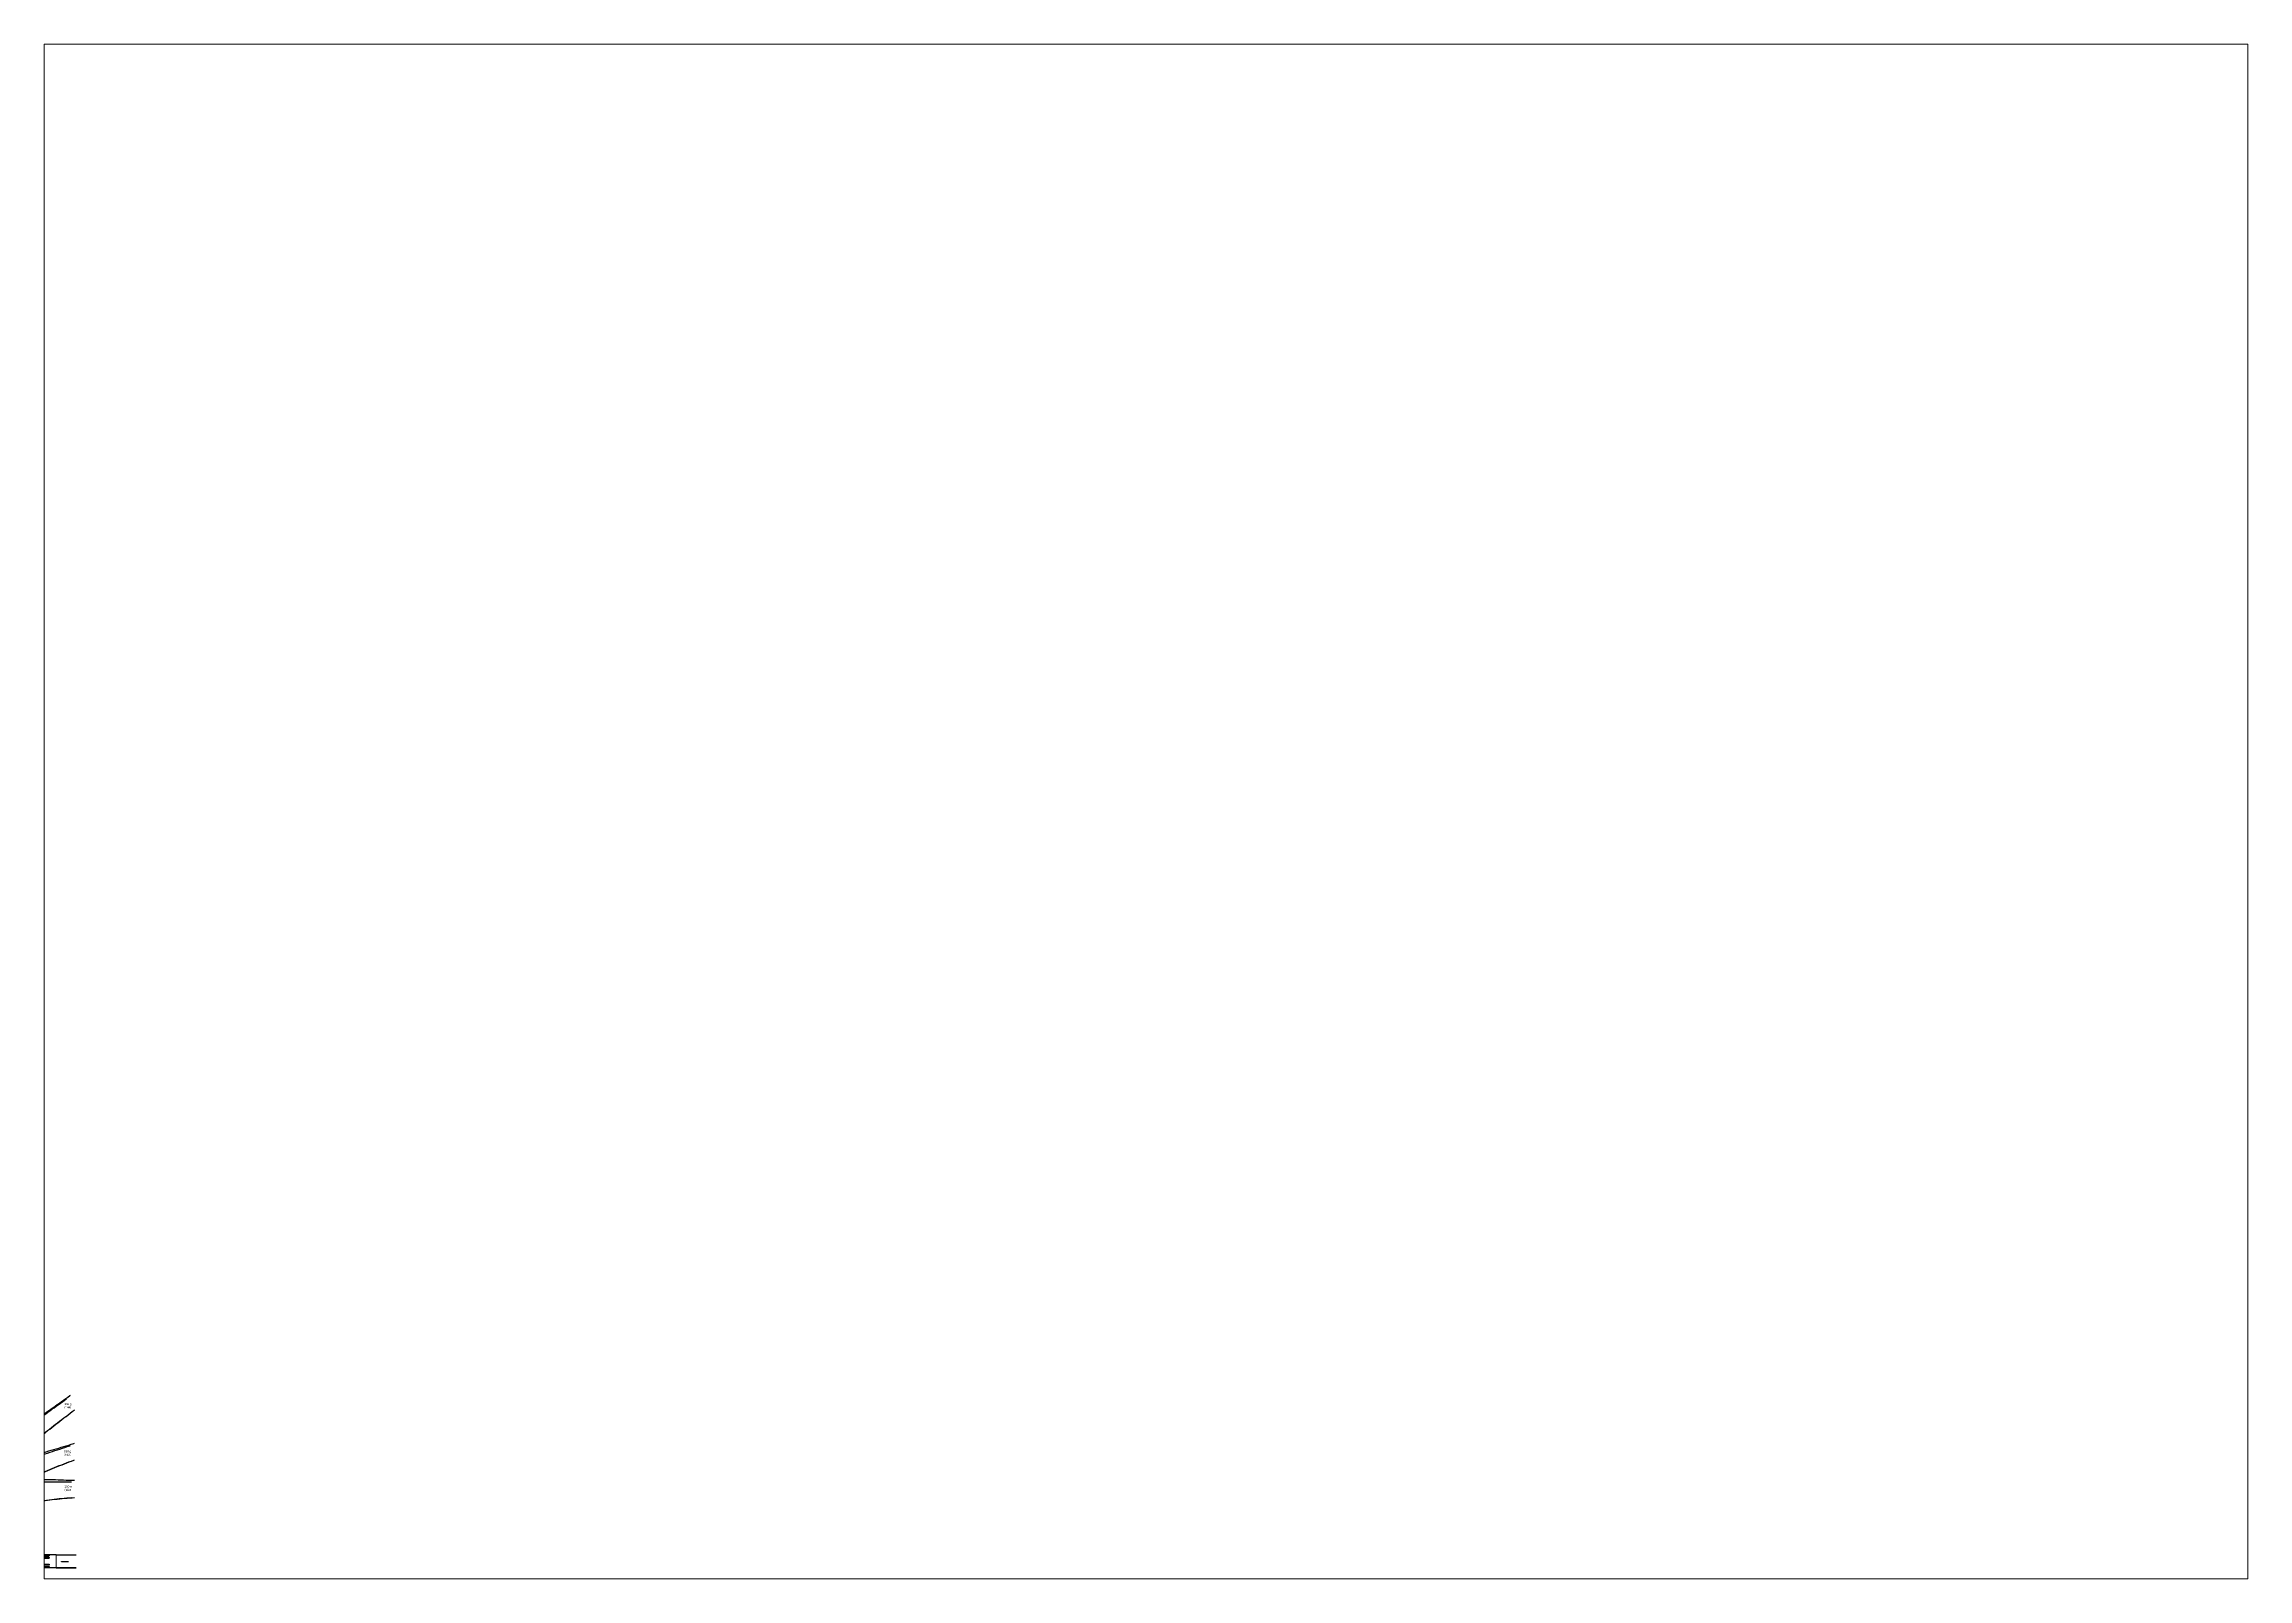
# Paper-space layout 'Layout1' of a CAD drawing. Header units: millimetres. Extents: x 29 to 259, y 20 to 180.
# The model-space entities are those that its viewports show. They can reach past a viewport. Long polylines and large blocks are cut down to what shows.
import ezdxf
from ezdxf import colors
from ezdxf.entities.mleader import LeaderData, LeaderLine
from ezdxf.math import Vec2, Vec3

# ---------------------------------------------------------------- set-up
doc = ezdxf.new("R2010")
doc.units = ezdxf.units.MM
doc.linetypes.add('DASHEDX2', pattern=[1.5, 1, -0.5])
doc.layers.add('Tekst', color=4, linetype='Continuous')
doc.styles.add('BT standard', font='sanss___.ttf')
doc.styles.add('Legend', font='CALIBRI.TTF')
doc.styles.get("Standard").update_dxf_attribs({"font": 'romans'})
doc.dimstyles.new('ISO-25', dxfattribs={"dimtxt": 2.5, "dimasz": 2.5, "dimexe": 1.25, "dimexo": 0.625, "dimtad": 1, "dimtxsty": 'Standard', "dimcen": 2.5, "dimadec": 0, "dimazin": 0, "dimtfac": 1, "dimtmove": 0, "dimatfit": 3, "dimfxl": 1, "dimarcsym": 0})

# ---------------------------------------------------------------- blocks, each defined once
blk = doc.blocks.new('*U3592')
at = {"color": 1, "linetype": 'Continuous', "lineweight": 0, "ltscale": 1.524}
blk.add_lwpolyline([(0, 1.275), (-13.6, 1.275), (-13.6, -1.275), (0, -1.275), (0, 1.275), (0, 1.275)], close=True, dxfattribs=at)
at = {"color": 2, "linetype": 'Continuous', "ltscale": 1.524, "flags": 128}
for points in [[(-12.178, 1.043752), (-12.178, 1.202248), (-12.03576, 1.25), (-11.30424, 1.25), (-11.162, 1.202248), (-11.162, 1.043752), (-11.30424, 0.996), (-12.03576, 0.996)], [(-12.178, 0.586552), (-12.178, 0.745048), (-12.03576, 0.7928), (-11.30424, 0.7928), (-11.162, 0.745048), (-11.162, 0.586552), (-11.30424, 0.5388), (-12.03576, 0.5388)], [(-10.908, 1.043752), (-10.908, 1.202248), (-10.76576, 1.25), (-10.03424, 1.25), (-9.892, 1.202248), (-9.892, 1.043752), (-10.03424, 0.996), (-10.76576, 0.996)], [(-10.908, 0.586552), (-10.908, 0.745048), (-10.76576, 0.7928), (-10.03424, 0.7928), (-9.892, 0.745048), (-9.892, 0.586552), (-10.03424, 0.5388), (-10.76576, 0.5388)], [(-9.638, 1.043752), (-9.638, 1.202248), (-9.49576, 1.25), (-8.76424, 1.25), (-8.622, 1.202248), (-8.622, 1.043752), (-8.76424, 0.996), (-9.49576, 0.996)], [(-9.638, 0.586552), (-9.638, 0.745048), (-9.49576, 0.7928), (-8.76424, 0.7928), (-8.622, 0.745048), (-8.622, 0.586552), (-8.76424, 0.5388), (-9.49576, 0.5388)], [(-12.178, -0.745048), (-12.178, -0.586552), (-12.03576, -0.5388), (-11.30424, -0.5388), (-11.162, -0.586552), (-11.162, -0.745048), (-11.30424, -0.7928), (-12.03576, -0.7928)], [(-12.178, -1.202248), (-12.178, -1.043752), (-12.03576, -0.996), (-11.30424, -0.996), (-11.162, -1.043752), (-11.162, -1.202248), (-11.30424, -1.25), (-12.03576, -1.25)], [(-10.908, -0.745048), (-10.908, -0.586552), (-10.76576, -0.5388), (-10.03424, -0.5388), (-9.892, -0.586552), (-9.892, -0.745048), (-10.03424, -0.7928), (-10.76576, -0.7928)], [(-10.908, -1.202248), (-10.908, -1.043752), (-10.76576, -0.996), (-10.03424, -0.996), (-9.892, -1.043752), (-9.892, -1.202248), (-10.03424, -1.25), (-10.76576, -1.25)], [(-9.638, -0.745048), (-9.638, -0.586552), (-9.49576, -0.5388), (-8.76424, -0.5388), (-8.622, -0.586552), (-8.622, -0.745048), (-8.76424, -0.7928), (-9.49576, -0.7928)], [(-9.638, -1.202248), (-9.638, -1.043752), (-9.49576, -0.996), (-8.76424, -0.996), (-8.622, -1.043752), (-8.622, -1.202248), (-8.76424, -1.25), (-9.49576, -1.25)]]:
    blk.add_lwpolyline(points, close=True, dxfattribs=at)
at = {"color": 1, "lineweight": 0}
blk.add_circle((-1.5, 0), 0.1, dxfattribs=at)
blk = doc.blocks.new('*U3593')
at = {"color": 1, "linetype": 'Continuous', "ltscale": 1.524}
blk.add_line((-4.65, 0.25), (-4.65, -0.25), dxfattribs=at)
at = {"color": 2, "linetype": 'Continuous', "ltscale": 1.524, "flags": 128}
for points in [[(-5.56, 1.02), (-5.56, 1.2), (-5.4, 1.25), (-4.6, 1.25), (-4.44, 1.2), (-4.44, 1.02), (-4.6, 0.97), (-5.4, 0.97)], [(-5.56, 0.52), (-5.56, 0.69), (-5.4, 0.75), (-4.6, 0.75), (-4.44, 0.69), (-4.44, 0.52), (-4.6, 0.47), (-5.4, 0.47)], [(-5.56, -0.69), (-5.56, -0.52), (-5.4, -0.47), (-4.6, -0.47), (-4.44, -0.52), (-4.44, -0.69), (-4.6, -0.75), (-5.4, -0.75)], [(-5.56, -1.2), (-5.56, -1.02), (-5.4, -0.97), (-4.6, -0.97), (-4.44, -1.02), (-4.44, -1.2), (-4.6, -1.25), (-5.4, -1.25)]]:
    blk.add_lwpolyline(points, close=True, dxfattribs=at)
at = {"color": 1, "linetype": 'Continuous', "lineweight": 0, "ltscale": 1.524}
blk.add_lwpolyline([(0, 1.27), (-1.8, 1.27), (-1.8, 0.47), (-5, 0.47), (-5, -0.47), (-1.8, -0.47), (-1.8, -1.27), (0, -1.27), (0, 1.27), (0, 1.27)], close=True, dxfattribs=at)
at = {"color": 1, "linetype": 'Continuous', "ltscale": 1.524}
blk.add_arc((-4.4, 0), 0.357, 225, 135, dxfattribs=at)
blk = doc.blocks.new('*U3591')
at = {"color": 2, "linetype": 'Continuous', "ltscale": 1.524, "flags": 128}
for points in [[(-0.56, 1.02), (-0.56, 1.2), (-0.4, 1.25), (0.4, 1.25), (0.56, 1.2), (0.56, 1.02), (0.4, 0.97), (-0.4, 0.97)], [(-0.56, -1.2), (-0.56, -1.02), (-0.4, -0.97), (0.4, -0.97), (0.56, -1.02), (0.56, -1.2), (0.4, -1.25), (-0.4, -1.25)]]:
    blk.add_lwpolyline(points, close=True, dxfattribs=at)
at = {"rotation": 180}
for name, p in [('*U3593', (-1.4, 0)), ('*U3592', (1.5, 0))]:
    blk.add_blockref(name, p, dxfattribs=at)
blk = doc.blocks.new('*U3594')
at = {"color": 2, "lineweight": 0}
blk.add_circle((0, 0), 0.0127, dxfattribs=at)
blk = doc.blocks.new('*U3595')
at = {"color": 2, "lineweight": 0}
blk.add_circle((0, 0), 0.0127, dxfattribs=at)
blk = doc.blocks.new('*U3596')
at = {"color": 2, "lineweight": 0}
blk.add_circle((0, 0), 0.0127, dxfattribs=at)
blk = doc.blocks.new('*U3597')
at = {"color": 2, "lineweight": 0}
blk.add_circle((0, 0), 0.0127, dxfattribs=at)
blk = doc.blocks.new('*U3598')
at = {"color": 2, "lineweight": 0}
blk.add_circle((0, 0), 0.0127, dxfattribs=at)
blk = doc.blocks.new('*U3599')
at = {"color": 2, "lineweight": 0}
blk.add_circle((0, 0), 0.0127, dxfattribs=at)
blk = doc.blocks.new('*D3612')
at = {"color": 0, "lineweight": -2, "transparency": 16777216}
for p, q in [((5.88, 1.43), (5.88, 0.74)), ((6.08, 0.84), (13.98, 0.84)), ((14.18, 1.38), (14.18, 0.74))]:
    blk.add_line(p, q, dxfattribs=at)
at = {"color": 0, "transparency": 16777216}
for points in [[(6.08, 0.87), (6.08, 0.8), (5.88, 0.84)], [(13.98, 0.87), (13.98, 0.8), (14.18, 0.84)]]:
    blk.add_solid(points, dxfattribs=at)
at = {"layer": 'Defpoints', "color": 0, "transparency": 16777216}
for p in [(5.88, 1.63), (14.18, 1.58), (14.18, 0.84)]:
    blk.add_point(p, dxfattribs=at)
at = {"color": 0, "transparency": 16777216, "insert": (10.03, 1.09), "char_height": 0.25, "attachment_point": 5}
blk.add_mtext('8,3', dxfattribs=at)
blk = doc.blocks.new('*D3613')
at = {"color": 0, "lineweight": -2, "transparency": 16777216}
for p, q in [((0.88, 1.38), (0.88, 0)), ((1.08, 0.1), (17.18, 0.1)), ((17.38, 1.38), (17.38, 0))]:
    blk.add_line(p, q, dxfattribs=at)
at = {"color": 0, "transparency": 16777216}
for points in [[(1.08, 0.13), (1.08, 0.07), (0.88, 0.1)], [(17.18, 0.13), (17.18, 0.07), (17.38, 0.1)]]:
    blk.add_solid(points, dxfattribs=at)
at = {"layer": 'Defpoints', "color": 0, "transparency": 16777216}
for p in [(0.88, 1.58), (17.38, 1.58), (17.38, 0.1)]:
    blk.add_point(p, dxfattribs=at)
at = {"color": 0, "transparency": 16777216, "insert": (9.13, 0.35), "char_height": 0.25, "attachment_point": 5}
blk.add_mtext('16,5', dxfattribs=at)
blk = doc.blocks.new('*D3614')
at = {"color": 0, "lineweight": -2, "transparency": 16777216}
for p, q in [((0.88, 1.43), (0.88, 0.74)), ((1.08, 0.84), (2.08, 0.84)), ((2.28, 1.43), (2.28, 0.74))]:
    blk.add_line(p, q, dxfattribs=at)
at = {"color": 0, "transparency": 16777216}
for points in [[(1.08, 0.87), (1.08, 0.8), (0.88, 0.84)], [(2.08, 0.87), (2.08, 0.8), (2.28, 0.84)]]:
    blk.add_solid(points, dxfattribs=at)
at = {"layer": 'Defpoints', "color": 0, "transparency": 16777216}
for p in [(0.88, 1.63), (2.28, 1.63), (2.28, 0.84)]:
    blk.add_point(p, dxfattribs=at)
at = {"color": 0, "transparency": 16777216, "insert": (1.58, 1.09), "char_height": 0.25, "attachment_point": 5}
blk.add_mtext('1,4', dxfattribs=at)
blk = doc.blocks.new('*D3615')
at = {"color": 0, "lineweight": -2, "transparency": 16777216}
for p, q in [((0.68, 4.13), (0.24, 4.13)), ((0.68, 1.58), (0.24, 1.58)), ((0.34, 3.93), (0.34, 1.78))]:
    blk.add_line(p, q, dxfattribs=at)
at = {"color": 0, "transparency": 16777216}
for points in [[(0.3, 3.93), (0.37, 3.93), (0.34, 4.13)], [(0.3, 1.78), (0.37, 1.78), (0.34, 1.58)]]:
    blk.add_solid(points, dxfattribs=at)
at = {"layer": 'Defpoints', "color": 0, "transparency": 16777216}
for p in [(0.34, 1.58), (0.88, 4.13), (0.88, 1.58)]:
    blk.add_point(p, dxfattribs=at)
at = {"color": 0, "transparency": 16777216, "insert": (0.09, 2.85), "char_height": 0.25, "attachment_point": 5, "rotation": 90}
blk.add_mtext('2,55', dxfattribs=at)
blk = doc.blocks.new('*D3616')
at = {"color": 0, "lineweight": -2, "transparency": 16777216}
for p, q in [((2.28, 1.43), (2.28, 0.74)), ((2.48, 0.84), (5.68, 0.84)), ((5.88, 1.43), (5.88, 0.74))]:
    blk.add_line(p, q, dxfattribs=at)
at = {"color": 0, "transparency": 16777216}
for points in [[(2.48, 0.87), (2.48, 0.8), (2.28, 0.84)], [(5.68, 0.87), (5.68, 0.8), (5.88, 0.84)]]:
    blk.add_solid(points, dxfattribs=at)
at = {"layer": 'Defpoints', "color": 0, "transparency": 16777216}
for p in [(2.28, 1.63), (5.88, 1.63), (5.88, 0.84)]:
    blk.add_point(p, dxfattribs=at)
at = {"color": 0, "transparency": 16777216, "insert": (4.08, 1.09), "char_height": 0.25, "attachment_point": 5}
blk.add_mtext('3,6', dxfattribs=at)
blk = doc.blocks.new('*D3617')
at = {"color": 0, "lineweight": -2, "transparency": 16777216}
for p, q in [((5.09, 2.11), (4.89, 2.11)), ((5.29, 2.7), (5.29, 2.01)), ((5.29, 2.11), (5.89, 2.11)), ((5.89, 2.7), (5.89, 2.01)), ((6.09, 2.11), (7.01, 2.11))]:
    blk.add_line(p, q, dxfattribs=at)
at = {"color": 0, "transparency": 16777216}
for points in [[(5.09, 2.15), (5.09, 2.08), (5.29, 2.11)], [(6.09, 2.15), (6.09, 2.08), (5.89, 2.11)]]:
    blk.add_solid(points, dxfattribs=at)
at = {"layer": 'Defpoints', "color": 0, "transparency": 16777216}
for p in [(5.29, 2.9), (5.89, 2.9), (5.89, 2.11)]:
    blk.add_point(p, dxfattribs=at)
at = {"color": 0, "transparency": 16777216, "insert": (6.65, 2.36), "char_height": 0.25, "attachment_point": 5}
blk.add_mtext('0,6', dxfattribs=at)
blk = doc.blocks.new('*D3618')
at = {"color": 0, "lineweight": -2, "transparency": 16777216}
for p, q in [((14.18, 1.38), (14.18, 0.74)), ((14.38, 0.84), (17.18, 0.84)), ((17.38, 1.43), (17.38, 0.74))]:
    blk.add_line(p, q, dxfattribs=at)
at = {"color": 0, "transparency": 16777216}
for points in [[(14.38, 0.87), (14.38, 0.8), (14.18, 0.84)], [(17.18, 0.87), (17.18, 0.8), (17.38, 0.84)]]:
    blk.add_solid(points, dxfattribs=at)
at = {"layer": 'Defpoints', "color": 0, "transparency": 16777216}
for p in [(14.18, 1.58), (17.38, 1.63), (17.38, 0.84)]:
    blk.add_point(p, dxfattribs=at)
at = {"color": 0, "transparency": 16777216, "insert": (15.78, 1.09), "char_height": 0.25, "attachment_point": 5}
blk.add_mtext('3,2', dxfattribs=at)
blk = doc.blocks.new('*U3601')
at = {"color": 2, "lineweight": 0}
blk.add_circle((0, 0), 0.0127, dxfattribs=at)
blk = doc.blocks.new('*U3602')
at = {"color": 2, "lineweight": 0}
blk.add_circle((0, 0), 0.0127, dxfattribs=at)
blk = doc.blocks.new('*U3603')
at = {"color": 2, "lineweight": 0}
blk.add_circle((0, 0), 0.0127, dxfattribs=at)
blk = doc.blocks.new('*U3604')
at = {"color": 1, "lineweight": 0}
blk.add_circle((0, 0), 0.0127, dxfattribs=at)
blk = doc.blocks.new('*U3606')
at = {"color": 1, "linetype": 'Continuous', "lineweight": 0, "ltscale": 1.524}
blk.add_lwpolyline([(0, 1.275), (-13.6, 1.275), (-13.6, -1.275), (0, -1.275), (0, 1.275), (0, 1.275)], close=True, dxfattribs=at)
at = {"color": 2, "linetype": 'Continuous', "ltscale": 1.524, "flags": 128}
for points in [[(-12.178, 1.043752), (-12.178, 1.202248), (-12.03576, 1.25), (-11.30424, 1.25), (-11.162, 1.202248), (-11.162, 1.043752), (-11.30424, 0.996), (-12.03576, 0.996)], [(-12.178, 0.586552), (-12.178, 0.745048), (-12.03576, 0.7928), (-11.30424, 0.7928), (-11.162, 0.745048), (-11.162, 0.586552), (-11.30424, 0.5388), (-12.03576, 0.5388)], [(-10.908, 1.043752), (-10.908, 1.202248), (-10.76576, 1.25), (-10.03424, 1.25), (-9.892, 1.202248), (-9.892, 1.043752), (-10.03424, 0.996), (-10.76576, 0.996)], [(-10.908, 0.586552), (-10.908, 0.745048), (-10.76576, 0.7928), (-10.03424, 0.7928), (-9.892, 0.745048), (-9.892, 0.586552), (-10.03424, 0.5388), (-10.76576, 0.5388)], [(-9.638, 1.043752), (-9.638, 1.202248), (-9.49576, 1.25), (-8.76424, 1.25), (-8.622, 1.202248), (-8.622, 1.043752), (-8.76424, 0.996), (-9.49576, 0.996)], [(-9.638, 0.586552), (-9.638, 0.745048), (-9.49576, 0.7928), (-8.76424, 0.7928), (-8.622, 0.745048), (-8.622, 0.586552), (-8.76424, 0.5388), (-9.49576, 0.5388)], [(-12.178, -0.745048), (-12.178, -0.586552), (-12.03576, -0.5388), (-11.30424, -0.5388), (-11.162, -0.586552), (-11.162, -0.745048), (-11.30424, -0.7928), (-12.03576, -0.7928)], [(-12.178, -1.202248), (-12.178, -1.043752), (-12.03576, -0.996), (-11.30424, -0.996), (-11.162, -1.043752), (-11.162, -1.202248), (-11.30424, -1.25), (-12.03576, -1.25)], [(-10.908, -0.745048), (-10.908, -0.586552), (-10.76576, -0.5388), (-10.03424, -0.5388), (-9.892, -0.586552), (-9.892, -0.745048), (-10.03424, -0.7928), (-10.76576, -0.7928)], [(-10.908, -1.202248), (-10.908, -1.043752), (-10.76576, -0.996), (-10.03424, -0.996), (-9.892, -1.043752), (-9.892, -1.202248), (-10.03424, -1.25), (-10.76576, -1.25)], [(-9.638, -0.745048), (-9.638, -0.586552), (-9.49576, -0.5388), (-8.76424, -0.5388), (-8.622, -0.586552), (-8.622, -0.745048), (-8.76424, -0.7928), (-9.49576, -0.7928)], [(-9.638, -1.202248), (-9.638, -1.043752), (-9.49576, -0.996), (-8.76424, -0.996), (-8.622, -1.043752), (-8.622, -1.202248), (-8.76424, -1.25), (-9.49576, -1.25)]]:
    blk.add_lwpolyline(points, close=True, dxfattribs=at)
at = {"color": 1, "lineweight": 0}
blk.add_circle((-1.5, 0), 0.1, dxfattribs=at)
blk = doc.blocks.new('*U3607')
at = {"color": 1, "linetype": 'Continuous', "ltscale": 1.524}
blk.add_line((-4.65, 0.25), (-4.65, -0.25), dxfattribs=at)
at = {"color": 2, "linetype": 'Continuous', "ltscale": 1.524, "flags": 128}
for points in [[(-5.56, 1.02), (-5.56, 1.2), (-5.4, 1.25), (-4.6, 1.25), (-4.44, 1.2), (-4.44, 1.02), (-4.6, 0.97), (-5.4, 0.97)], [(-5.56, 0.52), (-5.56, 0.69), (-5.4, 0.75), (-4.6, 0.75), (-4.44, 0.69), (-4.44, 0.52), (-4.6, 0.47), (-5.4, 0.47)], [(-5.56, -0.69), (-5.56, -0.52), (-5.4, -0.47), (-4.6, -0.47), (-4.44, -0.52), (-4.44, -0.69), (-4.6, -0.75), (-5.4, -0.75)], [(-5.56, -1.2), (-5.56, -1.02), (-5.4, -0.97), (-4.6, -0.97), (-4.44, -1.02), (-4.44, -1.2), (-4.6, -1.25), (-5.4, -1.25)]]:
    blk.add_lwpolyline(points, close=True, dxfattribs=at)
at = {"color": 1, "linetype": 'Continuous', "lineweight": 0, "ltscale": 1.524}
blk.add_lwpolyline([(0, 1.27), (-1.8, 1.27), (-1.8, 0.47), (-5, 0.47), (-5, -0.47), (-1.8, -0.47), (-1.8, -1.27), (0, -1.27), (0, 1.27), (0, 1.27)], close=True, dxfattribs=at)
at = {"color": 1, "linetype": 'Continuous', "ltscale": 1.524}
blk.add_arc((-4.4, 0), 0.357, 225, 135, dxfattribs=at)
blk = doc.blocks.new('*U3605')
at = {"color": 2, "linetype": 'Continuous', "ltscale": 1.524, "flags": 128}
for points in [[(-0.56, 1.02), (-0.56, 1.2), (-0.4, 1.25), (0.4, 1.25), (0.56, 1.2), (0.56, 1.02), (0.4, 0.97), (-0.4, 0.97)], [(-0.56, -1.2), (-0.56, -1.02), (-0.4, -0.97), (0.4, -0.97), (0.56, -1.02), (0.56, -1.2), (0.4, -1.25), (-0.4, -1.25)]]:
    blk.add_lwpolyline(points, close=True, dxfattribs=at)
at = {"rotation": 180}
for name, p in [('*U3607', (-1.4, 0)), ('*U3606', (1.5, 0))]:
    blk.add_blockref(name, p, dxfattribs=at)
blk = doc.blocks.new('*U3608')
at = {"color": 2, "lineweight": 0}
blk.add_circle((0, 0), 0.0127, dxfattribs=at)
blk = doc.blocks.new('*U3609')
at = {"color": 2, "lineweight": 0}
blk.add_circle((0, 0), 0.0127, dxfattribs=at)
blk = doc.blocks.new('*U3610')
at = {"color": 2, "lineweight": 0}
blk.add_circle((0, 0), 0.0127, dxfattribs=at)
blk = doc.blocks.new('*U3611')
at = {"color": 1, "lineweight": 0}
blk.add_circle((0, 0), 0.0127, dxfattribs=at)
blk = doc.blocks.new('A$C2BF27E62')
at = {"color": 0}
for p, q in [((4.082, 8.969), (17.382, 8.969)), ((4.082, 6.496), (4.082, 8.969)), ((17.382, 6.496), (17.382, 8.969)), ((0.882, 6.983), (1.151, 7.816)), ((0.997, 6.987), (0.882, 6.978)), ((0.882, 5.763), (0.882, 6.983)), ((0.882, 6.881), (0.996, 6.881)), ((1.08, 6.22), (0.882, 6.22)), ((1.08, 5.99), (0.882, 5.99)), ((0.996, 6.881), (0.996, 6.22)), ((1.294, 5.643), (1.002, 5.643)), ((1.067, 7.042), (1.256, 7.628)), ((1.08, 6.993), (1.326, 7.757)), ((1.08, 5.643), (1.08, 6.993)), ((1.667, 6.117), (1.08, 6.117)), ((1.599, 5.913), (1.08, 5.913)), ((1.312, 5.724), (1.08, 5.724)), ((1.124, 7.735), (1.256, 7.628)), ((1.158, 7.151), (1.317, 7.643)), ((1.158, 6.897), (1.158, 7.151)), ((1.409, 6.897), (1.158, 6.897)), ((1.31, 7.708), (2.76, 7.708)), ((1.409, 7.643), (1.317, 7.643)), ((1.326, 7.757), (2.76, 7.757)), ((2.197, 7.925), (1.408, 7.757)), ((1.409, 6.897), (1.409, 7.643)), ((1.486, 7.023), (1.486, 7.643)), ((1.943, 7.643), (1.486, 7.643)), ((1.943, 7.127), (1.486, 7.023)), ((1.988, 6.743), (1.783, 6.743)), ((1.783, 6.655), (1.988, 6.655)), ((1.943, 7.127), (1.943, 7.643)), ((1.988, 6.655), (1.988, 6.743)), ((2.014, 6.515), (2.014, 7.708)), ((2.549, 6.369), (2.057, 6.369)), ((2.063, 6.544), (2.765, 6.544)), ((2.624, 7.643), (2.075, 7.643)), ((2.075, 7.127), (2.075, 7.643)), ((2.624, 7.127), (2.075, 7.127)), ((2.7, 7.956), (2.197, 7.925)), ((2.574, 8.13), (2.672, 8.047)), ((2.624, 7.127), (2.624, 7.643)), ((2.672, 8.047), (2.76, 7.757)), ((2.76, 6.544), (2.76, 7.757)), ((2.765, 6.544), (2.875, 6.407)), ((2.864, 5.731), (3.049, 5.731)), ((2.875, 6.407), (2.962, 5.731)), ((2.899, 6.226), (4.831, 6.226)), ((3.049, 6.226), (3.049, 5.599)), ((3.049, 5.844), (4.569, 5.844)), ((3.049, 5.599), (4.358, 5.599)), ((17.382, 6.496), (4.082, 6.496)), ((4.358, 5.844), (4.358, 5.599)), ((4.962, 6.425), (5.516, 6.425)), ((4.962, 6.425), (4.962, 6.359)), ((4.962, 6.359), (5.2, 6.359)), ((5.143, 6.226), (5.194, 6.315)), ((5.205, 6.321), (5.254, 6.321)), ((5.211, 6.321), (5.237, 6.342)), ((5.259, 6.425), (5.259, 6.384)), ((5.259, 6.384), (5.306, 6.384)), ((5.306, 6.425), (5.306, 6.384)), ((5.36, 6.321), (5.31, 6.321)), ((5.354, 6.321), (5.328, 6.342)), ((5.364, 6.359), (5.728, 6.359)), ((5.421, 6.226), (5.37, 6.315)), ((5.516, 6.425), (5.728, 6.372)), ((6.562, 6.105), (6.134, 6.216)), ((6.562, 5.83), (6.38, 5.823)), ((6.562, 5.83), (6.562, 6.105)), ((6.884, 6.425), (6.808, 6.496)), ((9.89, 6.425), (6.884, 6.425)), ((9.89, 6.425), (10.206, 6.236)), ((10.307, 6.236), (10.307, 5.866)), ((10.307, 5.866), (10.384, 5.866)), ((10.384, 6.236), (10.384, 5.866)), ((10.406, 6.236), (12.691, 6.236)), ((12.477, 5.771), (12.554, 5.771)), ((12.621, 6.031), (12.744, 6.031)), ((13.089, 6.383), (14.184, 6.383)), ((13.089, 6.307), (14.184, 6.307)), ((13.492, 6.031), (13.809, 6.031)), ((15.278, 6.383), (14.184, 6.383)), ((15.278, 6.307), (14.184, 6.307)), ((14.558, 6.031), (14.875, 6.031)), ((15.624, 6.031), (15.746, 6.031)), ((15.72, 6.194), (15.72, 6.403)), ((15.72, 6.403), (17.116, 6.403)), ((15.72, 6.243), (17.11, 6.243)), ((15.89, 5.771), (15.814, 5.771)), ((16.577, 6.403), (16.577, 6.243)), ((17.237, 6.298), (17.11, 6.298)), ((17.11, 6.298), (17.11, 6.1)), ((17.11, 6.1), (17.237, 6.1)), ((17.116, 6.403), (17.237, 6.496)), ((17.176, 5.868), (17.125, 5.868)), ((17.125, 5.717), (17.125, 5.868)), ((17.176, 5.717), (17.125, 5.717)), ((17.176, 5.868), (17.176, 5.717)), ((17.237, 6.1), (17.237, 6.298))]:
    blk.add_line(p, q, dxfattribs=at)
for p, q in [((17.382, 8.969), (17.382, 6.496)), ((1.272, 5.724), (1.579, 5.756)), ((1.294, 5.643), (1.623, 5.668)), ((1.783, 6.743), (1.783, 6.655)), ((4.569, 5.844), (5.384, 5.808)), ((4.831, 6.226), (5.653, 6.228)), ((10.406, 6.236), (10.206, 6.236)), ((0.882, 4.127), (0.882, 1.577)), ((0.882, 4.127), (0.882, 1.577)), ((1.774, 4.027), (1.774, 3.873)), ((1.774, 1.831), (1.774, 1.677)), ((2.74, 4.077), (1.824, 4.077)), ((2.74, 3.823), (1.824, 3.823)), ((2.74, 1.881), (1.824, 1.881)), ((2.74, 1.627), (1.824, 1.627)), ((2.282, 3.823), (2.282, 1.881)), ((2.79, 4.027), (2.79, 3.873)), ((2.79, 1.831), (2.79, 1.677)), ((5.374, 4.027), (5.374, 3.873)), ((5.374, 1.831), (5.374, 1.677)), ((6.34, 4.077), (5.424, 4.077)), ((6.34, 3.823), (5.424, 3.823)), ((6.34, 1.881), (5.424, 1.881)), ((6.34, 1.627), (5.424, 1.627)), ((5.882, 3.823), (5.882, 1.881)), ((6.39, 4.027), (6.39, 3.873)), ((6.39, 1.831), (6.39, 1.677)), ((12.652, 4.027), (12.652, 3.873)), ((12.652, 1.831), (12.652, 1.677)), ((13.534, 4.077), (12.702, 4.077)), ((13.534, 3.823), (12.702, 3.823)), ((13.534, 1.881), (12.702, 1.881)), ((13.534, 1.627), (12.702, 1.627)), ((13.118, 3.823), (13.118, 1.881)), ((13.584, 4.027), (13.584, 3.873)), ((13.584, 1.831), (13.584, 1.677)), ((13.717, 4.027), (13.717, 3.873)), ((13.717, 1.831), (13.717, 1.677)), ((14.6, 4.077), (13.767, 4.077)), ((14.6, 3.823), (13.767, 3.823)), ((14.6, 1.881), (13.767, 1.881)), ((14.6, 1.627), (13.767, 1.627)), ((14.184, 3.823), (14.184, 1.881)), ((14.65, 4.027), (14.65, 3.873)), ((14.65, 1.831), (14.65, 1.677)), ((14.783, 4.027), (14.783, 3.873)), ((14.783, 1.831), (14.783, 1.677)), ((15.666, 4.077), (14.833, 4.077)), ((15.666, 3.823), (14.833, 3.823)), ((15.666, 1.881), (14.833, 1.881)), ((15.666, 1.627), (14.833, 1.627)), ((15.25, 3.823), (15.25, 1.881)), ((15.716, 4.027), (15.716, 3.873)), ((15.716, 1.831), (15.716, 1.677)), ((17.382, 4.127), (17.382, 1.577))]:
    blk.add_line(p, q)
blk.add_lwpolyline([(0.882, 4.127), (17.382, 4.127), (17.382, 1.577), (0.882, 1.577)], close=True)
at = {"color": 0, "lineweight": 0}
for centre, radius in [((2.282, 5.785), 0.499), ((2.282, 5.785), 0.283), ((2.282, 5.785), 0.26), ((2.282, 5.785), 0.068), ((5.282, 6.359), 0.0147), ((5.882, 5.785), 0.499), ((5.882, 5.785), 0.283), ((5.882, 5.785), 0.26), ((5.882, 5.785), 0.068), ((10.346, 5.735), 0.131), ((10.346, 5.735), 0.06), ((13.118, 5.753), 0.466), ((13.118, 5.753), 0.265), ((13.118, 5.753), 0.243), ((13.118, 5.753), 0.0636), ((14.184, 5.753), 0.466), ((14.184, 5.753), 0.265), ((14.184, 5.753), 0.243), ((14.184, 5.753), 0.0636), ((15.25, 5.753), 0.466), ((15.25, 5.753), 0.265), ((15.25, 5.753), 0.243), ((15.25, 5.753), 0.0636)]:
    blk.add_circle(centre, radius, dxfattribs=at)
blk.add_circle((5.282, 2.852), 0.147)
at = {"color": 0}
for centre, radius, start, end in [((1.002, 5.763), 0.12, 180, 270), ((0.991, 7.067), 0.08, 274.25385, 342.12924), ((1.265, 7.78), 0.12, 106.21864, 162.12924), ((2.974, 1.904), 6.239, 93.67291, 106.21864), ((2.525, 5.718), 0.947, 119.20866, 177.68977), ((2.761, 5.448), 1.159, 127.40989, 169.04745), ((2.549, 6.249), 0.12, 45.9588, 90), ((2.099, 5.783), 0.768, 356.12163, 45.9588), ((5.205, 6.309), 0.0118, 90, 150), ((5.2, 6.311), 0.0472, 30, 90), ((5.282, 6.359), 0.0472, 210, 330), ((5.364, 6.311), 0.0472, 90, 150), ((5.36, 6.309), 0.0118, 30, 90), ((5.72, 6.365), 0.0105, 321.14477, 38.85523), ((13.089, 5.771), 0.612, 90, 180), ((13.089, 5.771), 0.536, 90, 180), ((15.278, 5.771), 0.612, 0, 90), ((15.278, 5.771), 0.536, 0, 90), ((17.411, 5.968), 0.309, 154.81918, 202.29334)]:
    blk.add_arc(centre, radius, start, end, dxfattribs=at)
for centre, start, end in [((1.824, 4.027), 90, 180), ((1.824, 3.873), 180, 270), ((1.824, 1.831), 90, 180), ((1.824, 1.677), 180, 270), ((2.74, 4.027), 0, 90), ((2.74, 3.873), 270, 0), ((2.74, 1.831), 0, 90), ((2.74, 1.677), 270, 0), ((5.424, 4.027), 90, 180), ((5.424, 3.873), 180, 270), ((5.424, 1.831), 90, 180), ((5.424, 1.677), 180, 270), ((6.34, 4.027), 0, 90), ((6.34, 3.873), 270, 0), ((6.34, 1.831), 0, 90), ((6.34, 1.677), 270, 0), ((12.702, 4.027), 90, 180), ((12.702, 3.873), 180, 270), ((12.702, 1.831), 90, 180), ((12.702, 1.677), 180, 270), ((13.534, 4.027), 0, 90), ((13.534, 3.873), 270, 0), ((13.534, 1.831), 0, 90), ((13.534, 1.677), 270, 0), ((13.767, 4.027), 90, 180), ((13.767, 3.873), 180, 270), ((13.767, 1.831), 90, 180), ((13.767, 1.677), 180, 270), ((14.6, 4.027), 0, 90), ((14.6, 3.873), 270, 0), ((14.6, 1.831), 0, 90), ((14.6, 1.677), 270, 0), ((14.833, 4.027), 90, 180), ((14.833, 3.873), 180, 270), ((14.833, 1.831), 90, 180), ((14.833, 1.677), 180, 270), ((15.666, 4.027), 0, 90), ((15.666, 3.873), 270, 0), ((15.666, 1.831), 0, 90), ((15.666, 1.677), 270, 0)]:
    blk.add_arc(centre, 0.05, start, end)
dim = blk.add_linear_dim(base=(0.338, 1.577), p1=(0.882, 4.127), p2=(0.882, 1.577), angle=270, dimstyle='ISO-25', override={"dimtxt": 0.25, "dimasz": 0.2, "dimexe": 0.1, "dimexo": 0.2, "dimgap": 0.1})
dim.commit()
dim.dimension.update_dxf_attribs({"geometry": '*D3615', "text_midpoint": (0.089, 2.852)})
for base, p1, p2, picture, middle in [((2.282, 0.838), (0.882, 1.627), (2.282, 1.627), '*D3614', (1.582, 1.087)), ((17.382, 0.1), (0.882, 1.577), (17.382, 1.577), '*D3613', (9.132, 0.349)), ((5.882, 0.838), (2.282, 1.627), (5.882, 1.627), '*D3616', (4.082, 1.087)), ((5.889, 2.113), (5.289, 2.902), (5.889, 2.902), '*D3617', (6.651, 2.362)), ((14.184, 0.838), (5.882, 1.627), (14.184, 1.577), '*D3612', (10.033, 1.087)), ((17.382, 0.838), (14.184, 1.577), (17.382, 1.627), '*D3618', (15.783, 1.087))]:
    dim = blk.add_linear_dim(base=base, p1=p1, p2=p2, dimstyle='ISO-25', override={"dimtxt": 0.25, "dimasz": 0.2, "dimexe": 0.1, "dimexo": 0.2, "dimgap": 0.1})
    dim.commit()
    dim.dimension.update_dxf_attribs({"geometry": picture, "text_midpoint": middle})
blk = doc.blocks.new('signatur')
at = {"color": 1, "linetype": 'Continuous', "ltscale": 1.524, "flags": 128}
for points in [[(875.57, 75.73), (875.57, 76.11), (875.58, 76.62), (875.58, 77.13), (875.58, 77.64), (875.58, 78.15), (875.58, 78.66), (875.58, 79.17), (875.58, 79.68), (875.59, 79.72)], [(878.26, 75.73), (878.24, 76.15), (878.23, 76.66), (878.21, 77.17), (878.2, 77.67), (878.19, 78.18), (878.17, 78.68), (878.16, 79.19), (878.16, 79.7), (878.16, 79.72)]]:
    blk.add_lwpolyline(points, dxfattribs=at)
at = {"color": 2, "linetype": 'DASHEDX2', "ltscale": 1.524, "flags": 128}
for points in [[(875.77, 75.73), (875.77, 75.73), (875.77, 76.24), (875.77, 76.75), (875.77, 77.26), (875.77, 77.77), (875.77, 78.28), (875.77, 78.78), (875.77, 79.29), (875.77, 79.72)], [(877.97, 75.73), (877.97, 75.73), (877.97, 76.24), (877.97, 76.75), (877.97, 77.26), (877.97, 77.77), (877.97, 78.28), (877.97, 78.78), (877.97, 79.29), (877.97, 79.72)]]:
    blk.add_lwpolyline(points, dxfattribs=at)
at = {"layer": 'Tekst', "insert": (876.39, 80.96), "char_height": 0.4, "attachment_point": 1, "style": 'Legend'}
blk.add_mtext_dynamic_manual_height_columns('100 g \\P(90)', width=2.4215, gutter_width=12.5, heights=[0], dxfattribs=at)
ml = blk.add_multileader_mtext('Standard')
ml.set_content('', color=256)
ml.set_leader_properties(lineweight=9)
ml.build(insert=Vec2(0, 0))
ml.multileader.update_dxf_attribs({"text_right_attachment_type": 6, "dogleg_length": 0.1, "arrow_head_size": 0.4})
ctx = ml.context
ctx.base_point, ctx.char_height, ctx.arrow_head_size, ctx.landing_gap_size, ctx.plane_origin = Vec3(874.05, 79.09), 0.6, 0.4, 0.09, Vec3(875.58, 78.79)
ctx.right_attachment, ctx.text_align_type = 6, 2
notes = []
notes.append((ctx, [(0, (1, 1, 0), (874.33, 78.79), (-1, 0), 0.1, [(0, [(875.58, 78.79)], 0, [])])]))
ctx.mtext.insert, ctx.mtext.alignment, ctx.mtext.flow_direction = Vec3(874.14, 79.39), 3, 5
ml = blk.add_multileader_mtext('Standard')
ml.set_content('Arealbehov', color=256, style='BT standard')
ml.set_leader_properties(lineweight=9)
ml.build(insert=Vec2(0, 0))
ml.multileader.update_dxf_attribs({"text_right_attachment_type": 6, "dogleg_length": 0.1, "arrow_head_size": 0.4})
ctx = ml.context
ctx.base_point, ctx.char_height, ctx.arrow_head_size, ctx.landing_gap_size, ctx.plane_origin = Vec3(879.58, 78.78), 0.4, 0.4, 0.09, Vec3(878.12, 78.78)
ctx.right_attachment = 6
notes.append((ctx, [(0, (1, 1, 0), (879.53, 78.78), (1, 0), 0.0548, [(0, [(878.17, 78.79)], 0, [])])]))
ctx.mtext.insert, ctx.mtext.flow_direction = Vec3(879.67, 78.99), 5
ml = blk.add_multileader_mtext('Standard')
ml.set_content('', color=256)
ml.set_leader_properties(lineweight=9)
ml.build(insert=Vec2(0, 0))
ml.multileader.update_dxf_attribs({"text_right_attachment_type": 6, "dogleg_length": 0.1, "arrow_head_size": 0.4})
ctx = ml.context
ctx.base_point, ctx.char_height, ctx.arrow_head_size, ctx.landing_gap_size, ctx.plane_origin = Vec3(874.24, 77.43), 0.6, 0.4, 0.09, Vec3(875.77, 77.13)
ctx.right_attachment, ctx.text_align_type = 6, 2
notes.append((ctx, [(0, (1, 1, 0), (874.52, 77.13), (-1, 0), 0.1, [(0, [(875.77, 77.13)], 0, [])])]))
ctx.mtext.insert, ctx.mtext.alignment, ctx.mtext.flow_direction = Vec3(874.33, 77.73), 3, 5
ml = blk.add_multileader_mtext('Standard')
ml.set_content('Sporareal', color=256, style='BT standard')
ml.set_leader_properties(lineweight=9)
ml.build(insert=Vec2(0, 0))
ml.multileader.update_dxf_attribs({"text_right_attachment_type": 6, "dogleg_length": 0.1, "arrow_head_size": 0.4})
ctx = ml.context
ctx.base_point, ctx.char_height, ctx.arrow_head_size, ctx.landing_gap_size, ctx.plane_origin = Vec3(879.43, 77.13), 0.4, 0.4, 0.09, Vec3(877.93, 77.13)
ctx.right_attachment = 6
notes.append((ctx, [(0, (1, 1, 0), (879.33, 77.13), (1, 0), 0.1, [(0, [(877.97, 77.13)], 0, [])])]))
ctx.mtext.insert, ctx.mtext.flow_direction = Vec3(879.52, 77.39), 5
for ctx, leaders in notes:
    for number, flags, end, landing, length, lines in leaders:
        leader = LeaderData()
        leader.index, (leader.has_last_leader_line, leader.has_dogleg_vector, leader.attachment_direction) = number, flags
        leader.last_leader_point, leader.dogleg_vector, leader.dogleg_length = Vec3(end), Vec3(landing), length
        for number, points, colour, breaks in lines:
            line = LeaderLine()
            line.index, line.vertices, line.color, line.breaks = number, Vec3.list(points), colors.encode_raw_color(colour), breaks
            leader.lines.append(line)
        ctx.leaders.append(leader)
blk = doc.blocks.new('SVT A')
at = {"color": 2, "linetype": 'DASHEDX2', "ltscale": 1.524, "flags": 128}
for points in [[(-34.34, 20.39), (-34.44, 20.68), (-34.59, 21.17), (-34.75, 21.65), (-34.91, 22.14), (-35.07, 22.62), (-35.22, 23.11), (-35.38, 23.59), (-35.54, 24.08), (-35.7, 24.56), (-35.85, 25.05), (-36.01, 25.53), (-36.17, 26.02), (-36.33, 26.5), (-36.48, 26.98), (-36.64, 27.47), (-36.8, 27.95), (-36.96, 28.44), (-37.11, 28.92), (-37.27, 29.4), (-37.43, 29.89), (-37.58, 30.37), (-37.74, 30.86), (-37.9, 31.34), (-38.06, 31.83), (-38.21, 32.31), (-38.37, 32.78)], [(-26.42, 11.07), (-26.57, 11.31), (-26.82, 11.72), (-27.06, 12.14), (-27.3, 12.56), (-27.54, 12.98), (-27.77, 13.41), (-28, 13.84), (-28.23, 14.28), (-28.45, 14.72), (-28.67, 15.16), (-28.89, 15.6), (-29.1, 16.05), (-29.31, 16.5), (-29.52, 16.95), (-29.73, 17.4), (-29.93, 17.86), (-30.13, 18.31), (-30.33, 18.77), (-30.53, 19.23), (-30.72, 19.7), (-30.91, 20.16), (-31.1, 20.62), (-31.29, 21.09), (-31.48, 21.56), (-31.67, 22.02), (-31.85, 22.49), (-32.03, 22.96), (-32.21, 23.43), (-32.39, 23.91), (-32.57, 24.38), (-32.75, 24.85), (-32.93, 25.32), (-33.1, 25.8), (-33.28, 26.27), (-33.45, 26.75), (-33.62, 27.22), (-33.79, 27.7), (-33.97, 28.18), (-34.14, 28.65), (-34.31, 29.13), (-34.47, 29.61), (-34.64, 30.09), (-34.81, 30.57), (-34.98, 31.05), (-35.14, 31.53), (-35.31, 32), (-35.48, 32.48), (-35.64, 32.96), (-35.81, 33.44), (-35.96, 33.88)], [(-30.04, 16.23), (-30.04, 16.64), (-30.04, 17.15), (-30.04, 17.67), (-30.04, 18.18), (-30.04, 18.69), (-30.04, 19.21), (-30.04, 19.72), (-30.04, 20.23), (-30.04, 20.74), (-30.04, 21.25), (-30.04, 21.76), (-30.04, 22.27), (-30.04, 22.78), (-30.04, 23.29), (-30.04, 23.8), (-30.04, 24.31), (-30.04, 24.81), (-30.04, 25.32), (-30.04, 25.83), (-30.04, 26.34), (-30.04, 26.85), (-30.04, 27.36), (-30.04, 27.87), (-30.04, 28.38), (-30.04, 28.88), (-30.04, 29.39), (-30.04, 29.9), (-30.04, 30.41), (-30.04, 30.92), (-30.04, 31.43), (-30.04, 31.93), (-30.04, 32.44), (-30.04, 32.95), (-30.04, 33.46), (-30.04, 33.88)], [(-27.49, 17.64), (-27.33, 18.14), (-27.17, 18.63), (-27.01, 19.12), (-26.85, 19.61), (-26.69, 20.1), (-26.53, 20.58), (-26.37, 21.07), (-26.22, 21.56), (-26.06, 22.04), (-25.9, 22.53), (-25.74, 23.02), (-25.59, 23.5), (-25.43, 23.99), (-25.27, 24.47), (-25.11, 24.95), (-24.96, 25.44), (-24.8, 25.92), (-24.64, 26.41), (-24.48, 26.89), (-24.33, 27.38), (-24.17, 27.86), (-24.01, 28.34), (-23.86, 28.83), (-23.7, 29.31), (-23.54, 29.79), (-23.38, 30.28), (-23.23, 30.76), (-23.07, 31.24), (-22.91, 31.73), (-22.76, 32.21), (-22.6, 32.7), (-22.44, 33.18), (-22.28, 33.66), (-22.21, 33.88)], [(-22.39, 6.8), (-22.57, 7.06), (-22.79, 7.39), (-23, 7.74), (-23.21, 8.09), (-23.41, 8.46), (-23.6, 8.84), (-23.79, 9.23), (-23.97, 9.63), (-24.14, 10.03), (-24.31, 10.45), (-24.47, 10.87), (-24.63, 11.3), (-24.78, 11.74), (-24.92, 12.18), (-25.05, 12.62), (-25.18, 13.08), (-25.3, 13.53), (-25.42, 13.99), (-25.53, 14.46), (-25.64, 14.93), (-25.74, 15.4), (-25.83, 15.87), (-25.93, 16.35), (-26.01, 16.83), (-26.09, 17.31), (-26.17, 17.8), (-26.25, 18.28), (-26.32, 18.77), (-26.38, 19.26), (-26.45, 19.75), (-26.5, 20.24), (-26.56, 20.74), (-26.61, 21.23), (-26.67, 21.73), (-26.71, 22.22), (-26.76, 22.72), (-26.8, 23.22), (-26.84, 23.72), (-26.88, 24.22), (-26.92, 24.72), (-26.95, 25.22), (-26.98, 25.72), (-27.01, 26.22), (-27.04, 26.72), (-27.07, 27.23), (-27.1, 27.73), (-27.12, 28.23), (-27.14, 28.74), (-27.17, 29.24), (-27.19, 29.74), (-27.21, 30.25), (-27.23, 30.75), (-27.24, 31.26), (-27.26, 31.76), (-27.28, 32.27), (-27.29, 32.77), (-27.3, 33.28), (-27.32, 33.79), (-27.32, 33.88)], [(-21.97, 6.95), (-22.11, 7.27), (-22.25, 7.6), (-22.38, 7.94), (-22.5, 8.3), (-22.61, 8.67), (-22.71, 9.05), (-22.81, 9.44), (-22.89, 9.84), (-22.97, 10.25), (-23.04, 10.67), (-23.09, 11.1), (-23.14, 11.53), (-23.18, 11.97), (-23.21, 12.42), (-23.23, 12.87), (-23.24, 13.33), (-23.25, 13.79), (-23.24, 14.25), (-23.23, 14.72), (-23.21, 15.19), (-23.19, 15.66), (-23.15, 16.14), (-23.11, 16.61), (-23.07, 17.09), (-23.02, 17.57), (-22.96, 18.05), (-22.9, 18.54), (-22.83, 19.02), (-22.76, 19.5), (-22.68, 19.99), (-22.6, 20.47), (-22.51, 20.96), (-22.42, 21.44), (-22.33, 21.93), (-22.24, 22.42), (-22.14, 22.9), (-22.03, 23.39), (-21.93, 23.88), (-21.82, 24.37), (-21.71, 24.85), (-21.59, 25.34), (-21.48, 25.83), (-21.36, 26.31), (-21.24, 26.8), (-21.11, 27.29), (-20.99, 27.77), (-20.86, 28.26), (-20.74, 28.75), (-20.61, 29.23), (-20.47, 29.72), (-20.34, 30.21), (-20.21, 30.69), (-20.07, 31.18), (-19.94, 31.67), (-19.8, 32.15), (-19.66, 32.64), (-19.52, 33.12), (-19.38, 33.61), (-19.3, 33.88)], [(-22.06, 22.18), (-21.76, 22.59), (-21.46, 23.01), (-21.16, 23.42), (-20.86, 23.83), (-20.56, 24.25), (-20.26, 24.66), (-19.96, 25.07), (-19.66, 25.49), (-19.36, 25.9), (-19.06, 26.31), (-18.76, 26.72), (-18.46, 27.14), (-18.16, 27.55), (-17.86, 27.96), (-17.56, 28.37), (-17.26, 28.79), (-16.96, 29.2), (-16.66, 29.61), (-16.36, 30.02), (-16.06, 30.44), (-15.76, 30.85), (-15.46, 31.26), (-15.16, 31.67), (-14.86, 32.08), (-14.56, 32.5), (-14.26, 32.91), (-13.96, 33.32), (-13.67, 33.73), (-13.56, 33.88)], [(-21.89, 10.04), (-21.87, 10.44), (-21.83, 10.84), (-21.78, 11.25), (-21.72, 11.67), (-21.64, 12.09), (-21.56, 12.52), (-21.46, 12.95), (-21.36, 13.38), (-21.24, 13.82), (-21.12, 14.26), (-20.98, 14.69), (-20.84, 15.14), (-20.68, 15.58), (-20.52, 16.02), (-20.35, 16.46), (-20.18, 16.9), (-19.99, 17.35), (-19.81, 17.79), (-19.61, 18.23), (-19.41, 18.67), (-19.2, 19.11), (-18.99, 19.55), (-18.77, 19.99), (-18.55, 20.43), (-18.32, 20.87), (-18.09, 21.3), (-17.86, 21.74), (-17.62, 22.17), (-17.38, 22.61), (-17.13, 23.04), (-16.88, 23.47), (-16.63, 23.9), (-16.38, 24.34), (-16.12, 24.77), (-15.86, 25.19), (-15.6, 25.62), (-15.34, 26.05), (-15.07, 26.48), (-14.81, 26.9), (-14.54, 27.33), (-14.27, 27.75), (-13.99, 28.18), (-13.72, 28.6), (-13.44, 29.03), (-13.17, 29.45), (-12.89, 29.87), (-12.61, 30.29), (-12.33, 30.71), (-12.05, 31.13), (-11.77, 31.55), (-11.48, 31.97), (-11.2, 32.39), (-10.91, 32.81), (-10.63, 33.23), (-10.34, 33.65), (-10.18, 33.88)], [(-20.48, 19.69), (-20.06, 20), (-19.65, 20.3), (-19.23, 20.61), (-18.81, 20.91), (-18.4, 21.21), (-17.98, 21.51), (-17.57, 21.81), (-17.15, 22.12), (-16.74, 22.42), (-16.32, 22.72), (-15.91, 23.02), (-15.5, 23.32), (-15.08, 23.62), (-14.67, 23.92), (-14.26, 24.22), (-13.85, 24.52), (-13.43, 24.82), (-13.02, 25.12), (-12.61, 25.42), (-12.2, 25.72), (-11.78, 26.02), (-11.37, 26.32), (-10.96, 26.62), (-10.55, 26.92), (-10.13, 27.22), (-9.72, 27.51), (-9.31, 27.81), (-8.9, 28.11), (-8.49, 28.41), (-8.07, 28.71), (-7.66, 29.01), (-7.25, 29.31), (-6.84, 29.61), (-6.43, 29.91), (-6.01, 30.21), (-5.6, 30.51), (-5.19, 30.81), (-4.78, 31.11), (-4.37, 31.41), (-3.95, 31.71), (-3.54, 32.01), (-3.13, 32.3), (-2.72, 32.6), (-2.31, 32.9), (-1.89, 33.2), (-1.48, 33.5), (-1.07, 33.8), (-0.96, 33.88)], [(-21.31, 7.84), (-21.28, 8.14), (-21.24, 8.45), (-21.19, 8.77), (-21.12, 9.1), (-21.03, 9.45), (-20.93, 9.8), (-20.82, 10.15), (-20.69, 10.52), (-20.55, 10.88), (-20.39, 11.26), (-20.22, 11.63), (-20.04, 12.01), (-19.84, 12.38), (-19.63, 12.76), (-19.41, 13.14), (-19.18, 13.52), (-18.93, 13.9), (-18.68, 14.28), (-18.42, 14.65), (-18.15, 15.03), (-17.86, 15.4), (-17.58, 15.77), (-17.28, 16.14), (-16.98, 16.51), (-16.67, 16.87), (-16.35, 17.23), (-16.03, 17.59), (-15.7, 17.95), (-15.37, 18.3), (-15.03, 18.66), (-14.69, 19.01), (-14.35, 19.36), (-14, 19.7), (-13.64, 20.05), (-13.29, 20.39), (-12.93, 20.73), (-12.56, 21.07), (-12.2, 21.41), (-11.83, 21.74), (-11.45, 22.07), (-11.08, 22.41), (-10.7, 22.74), (-10.33, 23.06), (-9.95, 23.39), (-9.56, 23.72), (-9.18, 24.04), (-8.79, 24.36), (-8.41, 24.69), (-8.02, 25.01), (-7.63, 25.33), (-7.24, 25.64), (-6.84, 25.96), (-6.45, 26.28), (-6.06, 26.59), (-5.66, 26.91), (-5.26, 27.22), (-4.87, 27.53), (-4.47, 27.85), (-4.07, 28.16), (-3.67, 28.47), (-3.27, 28.78), (-2.87, 29.09), (-2.46, 29.4), (-2.06, 29.71), (-1.74, 29.96)], [(-19.02, 0.01), (-20.05, 0.04), (-21.1, 0.12), (-22.16, 0.27), (-23.21, 0.51), (-24.25, 0.84), (-25.27, 1.28), (-26.24, 1.83), (-27.15, 2.51), (-27.97, 3.3), (-28.68, 4.21), (-29.25, 5.23), (-29.65, 6.34), (-29.87, 7.49), (-29.92, 8.66), (-29.81, 9.83), (-29.53, 10.97), (-29.1, 12.07), (-28.52, 13.08), (-27.89, 14.03), (-27.27, 14.94), (-26.64, 15.83), (-26.02, 16.7), (-25.4, 17.56), (-24.79, 18.41), (-24.18, 19.26), (-23.57, 20.09), (-22.97, 20.93), (-22.36, 21.76), (-22.06, 22.18)], [(-18.88, 18.21), (-18.78, 18.24), (-18.28, 18.4), (-17.79, 18.56), (-17.3, 18.72), (-16.8, 18.88), (-16.31, 19.04), (-15.82, 19.2), (-15.33, 19.36), (-14.84, 19.52), (-14.36, 19.68), (-13.87, 19.84), (-13.38, 20), (-12.9, 20.16), (-12.41, 20.31), (-11.92, 20.47), (-11.44, 20.63), (-10.95, 20.79), (-10.47, 20.94), (-9.99, 21.1), (-9.5, 21.26), (-9.02, 21.42), (-8.53, 21.57), (-8.05, 21.73), (-7.56, 21.89), (-7.08, 22.05), (-6.6, 22.2), (-6.11, 22.36), (-5.63, 22.52), (-5.14, 22.67), (-4.66, 22.83), (-4.18, 22.99), (-3.69, 23.15), (-3.21, 23.3), (-2.72, 23.46), (-2.24, 23.62), (-1.76, 23.78), (-1.27, 23.93), (-0.79, 24.09), (-0.37, 24.23)], [(-27.15, 2.51), (-27.57, 2.89), (-27.97, 3.3), (-28.34, 3.74), (-28.69, 4.18), (-29.02, 4.62), (-29.35, 5.06), (-29.68, 5.49), (-30, 5.92), (-30.32, 6.35), (-30.64, 6.78), (-30.95, 7.21), (-31.26, 7.63), (-31.57, 8.05), (-31.88, 8.48), (-32.18, 8.9), (-32.49, 9.31), (-32.79, 9.73), (-33.1, 10.15), (-33.4, 10.57), (-33.7, 10.98), (-34, 11.4), (-34.31, 11.81), (-34.61, 12.23), (-34.91, 12.64), (-35.21, 13.06), (-35.51, 13.47), (-35.81, 13.88), (-36.11, 14.3), (-36.41, 14.71), (-36.71, 15.12), (-37.01, 15.53), (-37.31, 15.95), (-37.61, 16.36), (-37.91, 16.77), (-38.21, 17.18), (-38.37, 17.4)], [(-14.84, 2.75), (-15.26, 2.8), (-15.67, 2.86), (-16.07, 2.93), (-16.46, 3), (-16.85, 3.08), (-17.24, 3.18), (-17.63, 3.28), (-18.03, 3.39), (-18.42, 3.52), (-18.81, 3.66), (-19.2, 3.81), (-19.59, 3.97), (-19.98, 4.14), (-20.37, 4.32), (-20.76, 4.51), (-21.15, 4.71), (-21.54, 4.93), (-21.93, 5.15), (-22.31, 5.38), (-22.7, 5.63), (-23.08, 5.88), (-23.46, 6.14), (-23.84, 6.41), (-24.21, 6.69), (-24.59, 6.97), (-24.96, 7.26), (-25.33, 7.56), (-25.7, 7.87), (-26.06, 8.18), (-26.42, 8.5), (-26.78, 8.82), (-27.14, 9.15), (-27.5, 9.48), (-27.85, 9.82), (-28.2, 10.16), (-28.55, 10.51), (-28.9, 10.86), (-29.24, 11.21), (-29.58, 11.57), (-29.92, 11.93), (-30.26, 12.29), (-30.6, 12.66), (-30.93, 13.03), (-31.27, 13.4), (-31.6, 13.77), (-31.93, 14.15), (-32.26, 14.53), (-32.58, 14.91), (-32.91, 15.29), (-33.23, 15.67), (-33.56, 16.06), (-33.88, 16.44), (-34.2, 16.83), (-34.52, 17.22), (-34.84, 17.61), (-35.15, 18), (-35.47, 18.4), (-35.79, 18.79), (-36.1, 19.19), (-36.41, 19.58), (-36.73, 19.98), (-37.04, 20.38), (-37.35, 20.78), (-37.66, 21.18), (-37.91, 21.5)], [(-19.02, 0.01), (-20.05, 0.04), (-21.1, 0.12), (-22.16, 0.27), (-23.21, 0.51), (-24.25, 0.84), (-25.27, 1.28), (-26.24, 1.83), (-27.15, 2.51), (-27.97, 3.3), (-28.68, 4.21), (-29.25, 5.23), (-29.68, 6.3), (-30.05, 7.35), (-30.41, 8.38), (-30.75, 9.4), (-31.09, 10.4), (-31.41, 11.4), (-31.74, 12.39), (-32.06, 13.38), (-32.38, 14.36), (-32.7, 15.34), (-33.02, 16.31), (-33.33, 17.29), (-33.65, 18.26), (-33.96, 19.23), (-34.28, 20.2), (-34.34, 20.39)], [(-19.02, 0.01), (-20.05, 0.04), (-21.1, 0.12), (-22.16, 0.27), (-23.21, 0.51), (-24.25, 0.84), (-25.27, 1.28), (-26.24, 1.83), (-27.15, 2.51), (-27.97, 3.3), (-28.68, 4.21), (-29.25, 5.23), (-29.65, 6.34), (-29.87, 7.49), (-29.92, 8.66), (-29.81, 9.83), (-29.53, 10.97), (-29.1, 12.07), (-28.51, 13.08), (-27.79, 14.01), (-26.95, 14.83), (-26.06, 15.54), (-25.18, 16.22), (-24.31, 16.88), (-23.45, 17.52), (-22.59, 18.15), (-21.75, 18.77), (-20.9, 19.39), (-20.48, 19.69)], [(-19.02, 0.01), (-20.05, 0.04), (-21.1, 0.12), (-22.16, 0.27), (-23.21, 0.51), (-24.25, 0.84), (-25.27, 1.28), (-26.24, 1.83), (-27.15, 2.51), (-27.97, 3.3), (-28.68, 4.21), (-29.25, 5.23), (-29.65, 6.34), (-29.87, 7.49), (-29.92, 8.66), (-29.81, 9.83), (-29.53, 10.97), (-29.1, 12.07), (-28.51, 13.08), (-27.79, 14.01), (-26.95, 14.83), (-26, 15.52), (-24.96, 16.07), (-23.89, 16.49), (-22.84, 16.87), (-21.81, 17.23), (-20.79, 17.57), (-19.78, 17.91), (-18.88, 18.21)], [(-19.02, 0.01), (-20.05, 0.04), (-21.1, 0.12), (-22.16, 0.27), (-23.21, 0.51), (-24.25, 0.84), (-25.27, 1.28), (-26.24, 1.83), (-27.15, 2.51), (-27.97, 3.3), (-28.68, 4.21), (-29.25, 5.23), (-29.65, 6.34), (-29.87, 7.49), (-29.92, 8.66), (-29.81, 9.83), (-29.55, 10.96), (-29.24, 12.05), (-28.93, 13.1), (-28.61, 14.13), (-28.29, 15.15), (-27.97, 16.15), (-27.65, 17.15), (-27.49, 17.64)], [(-21.05, 6.83), (-21.05, 6.86), (-21.01, 7.07), (-20.96, 7.29), (-20.9, 7.53), (-20.82, 7.78), (-20.72, 8.04), (-20.61, 8.31), (-20.48, 8.59), (-20.33, 8.87), (-20.17, 9.17), (-19.98, 9.46), (-19.78, 9.76), (-19.57, 10.07), (-19.34, 10.37), (-19.09, 10.67), (-18.83, 10.98), (-18.55, 11.28), (-18.26, 11.58), (-17.96, 11.88), (-17.65, 12.17), (-17.32, 12.46), (-16.99, 12.75), (-16.64, 13.04), (-16.29, 13.32), (-15.92, 13.59), (-15.55, 13.86), (-15.17, 14.13), (-14.78, 14.4), (-14.39, 14.66), (-13.99, 14.91), (-13.58, 15.16), (-13.17, 15.41), (-12.75, 15.65), (-12.33, 15.89), (-11.91, 16.13), (-11.48, 16.36), (-11.05, 16.58), (-10.61, 16.81), (-10.17, 17.03), (-9.73, 17.25), (-9.29, 17.46), (-8.84, 17.68), (-8.39, 17.89), (-7.94, 18.09), (-7.48, 18.3), (-7.03, 18.5), (-6.57, 18.7), (-6.11, 18.9), (-5.65, 19.09), (-5.19, 19.28), (-4.73, 19.48), (-4.26, 19.67), (-3.8, 19.85), (-3.33, 20.04), (-2.86, 20.22), (-2.39, 20.41), (-1.92, 20.59), (-1.45, 20.77), (-0.98, 20.95), (-0.51, 21.13), (-0.37, 21.18)], [(-8.44, 2.51), (-8.64, 2.51), (-9.14, 2.51), (-9.65, 2.52), (-10.15, 2.52), (-10.64, 2.53), (-11.13, 2.53), (-11.62, 2.55), (-12.1, 2.56), (-12.58, 2.58), (-13.05, 2.6), (-13.51, 2.63), (-13.96, 2.66), (-14.41, 2.7), (-14.86, 2.75), (-15.3, 2.81), (-15.75, 2.87), (-16.2, 2.94), (-16.65, 3.02), (-17.09, 3.11), (-17.54, 3.2), (-17.99, 3.31), (-18.44, 3.42), (-18.89, 3.54), (-19.33, 3.67), (-19.78, 3.81), (-20.23, 3.95), (-20.68, 4.1), (-21.13, 4.26), (-21.57, 4.43), (-22.02, 4.6), (-22.46, 4.78), (-22.91, 4.96), (-23.36, 5.16), (-23.8, 5.35), (-24.24, 5.56), (-24.69, 5.76), (-25.13, 5.98), (-25.57, 6.19), (-26.01, 6.42), (-26.45, 6.64), (-26.88, 6.87), (-27.32, 7.11), (-27.76, 7.35), (-28.19, 7.59), (-28.63, 7.83), (-29.06, 8.08), (-29.49, 8.33), (-29.93, 8.58), (-30.36, 8.84), (-30.79, 9.1), (-31.22, 9.36), (-31.65, 9.62), (-32.07, 9.89), (-32.5, 10.15), (-32.93, 10.42), (-33.35, 10.69), (-33.78, 10.96), (-34.2, 11.24), (-34.63, 11.51), (-35.05, 11.79), (-35.47, 12.07), (-35.9, 12.35), (-36.32, 12.63), (-36.74, 12.91), (-37.16, 13.19), (-37.33, 13.3)], [(-19.02, 0.01), (-20.05, 0.04), (-21.1, 0.12), (-22.16, 0.27), (-23.21, 0.51), (-24.25, 0.84), (-25.27, 1.28), (-26.24, 1.83), (-27.15, 2.51), (-27.97, 3.3), (-28.68, 4.21), (-29.25, 5.23), (-29.65, 6.34), (-29.87, 7.49), (-29.95, 8.64), (-29.99, 9.76), (-30.01, 10.85), (-30.03, 11.93), (-30.03, 12.99), (-30.04, 14.04), (-30.04, 15.09), (-30.04, 16.12), (-30.04, 16.23)], [(-19.02, 0.01), (-20.05, 0.04), (-21.1, 0.12), (-22.16, 0.27), (-23.21, 0.51), (-24.25, 0.84), (-25.27, 1.28), (-26.24, 1.83), (-27.15, 2.51), (-27.97, 3.3), (-28.68, 4.21), (-29.25, 5.23), (-29.65, 6.34), (-29.87, 7.49), (-29.92, 8.66), (-29.81, 9.83), (-29.53, 10.97), (-29.1, 12.07), (-28.51, 13.08), (-27.79, 14.01), (-26.95, 14.83), (-26, 15.52), (-24.96, 16.07), (-23.85, 16.46), (-22.7, 16.7), (-21.55, 16.79), (-20.43, 16.83), (-20.2, 16.84)], [(-21.02, 5.83), (-21.02, 5.86), (-21.02, 5.91), (-21.01, 5.97), (-21, 6.05), (-20.99, 6.14), (-20.96, 6.25), (-20.93, 6.37), (-20.88, 6.51), (-20.82, 6.66), (-20.74, 6.82), (-20.65, 7), (-20.53, 7.19), (-20.4, 7.39), (-20.26, 7.6), (-20.09, 7.81), (-19.9, 8.03), (-19.69, 8.26), (-19.47, 8.48), (-19.22, 8.71), (-18.96, 8.93), (-18.68, 9.15), (-18.38, 9.37), (-18.07, 9.59), (-17.74, 9.8), (-17.4, 10.01), (-17.04, 10.21), (-16.67, 10.41), (-16.29, 10.6), (-15.9, 10.78), (-15.5, 10.96), (-15.09, 11.13), (-14.68, 11.29), (-14.25, 11.45), (-13.82, 11.6), (-13.38, 11.74), (-12.93, 11.88), (-12.48, 12.01), (-12.03, 12.13), (-11.57, 12.25), (-11.11, 12.36), (-10.64, 12.47), (-10.17, 12.57), (-9.69, 12.67), (-9.22, 12.76), (-8.74, 12.85), (-8.26, 12.93), (-7.77, 13.01), (-7.28, 13.09), (-6.8, 13.16), (-6.31, 13.22), (-5.82, 13.29), (-5.32, 13.35), (-4.83, 13.41), (-4.34, 13.46), (-3.84, 13.51), (-3.34, 13.56), (-2.84, 13.6), (-2.35, 13.65), (-1.85, 13.69), (-1.35, 13.73), (-0.85, 13.76), (-0.37, 13.8)], [(-20.2, 16.84), (-19.87, 16.85), (-19.33, 16.86), (-18.78, 16.87), (-18.25, 16.87), (-17.71, 16.88), (-17.18, 16.88), (-16.65, 16.89), (-16.13, 16.89), (-15.6, 16.89), (-15.08, 16.89), (-14.56, 16.89), (-14.04, 16.89), (-13.53, 16.89), (-13.01, 16.89), (-12.5, 16.89), (-11.98, 16.89), (-11.47, 16.89), (-10.95, 16.89), (-10.44, 16.89), (-9.93, 16.89), (-9.42, 16.89), (-8.91, 16.89), (-8.4, 16.89), (-7.89, 16.89), (-7.38, 16.89), (-6.87, 16.89), (-6.36, 16.89), (-5.85, 16.89), (-5.34, 16.89), (-4.83, 16.89), (-4.32, 16.89), (-3.81, 16.89), (-3.3, 16.89), (-2.79, 16.89), (-2.28, 16.89), (-1.77, 16.89), (-1.27, 16.89), (-0.76, 16.89), (-0.37, 16.89)], [(-20.37, 0.06), (-20.58, 0.07), (-21.1, 0.12), (-21.63, 0.19), (-22.16, 0.27), (-22.68, 0.38), (-23.21, 0.51), (-23.73, 0.66), (-24.25, 0.84), (-24.76, 1.05), (-25.27, 1.28), (-25.76, 1.54), (-26.24, 1.83), (-26.7, 2.15), (-27.15, 2.46), (-27.59, 2.77), (-28.03, 3.09), (-28.46, 3.4), (-28.9, 3.71), (-29.33, 4.01), (-29.75, 4.32), (-30.18, 4.63), (-30.6, 4.93), (-31.02, 5.24), (-31.44, 5.54), (-31.86, 5.85), (-32.28, 6.15), (-32.7, 6.46), (-33.11, 6.76), (-33.53, 7.06), (-33.95, 7.36), (-34.36, 7.66), (-34.78, 7.97), (-35.19, 8.27), (-35.61, 8.57), (-36.02, 8.87), (-36.43, 9.17), (-36.85, 9.47), (-37.26, 9.77), (-37.67, 10.07), (-38.09, 10.37), (-38.37, 10.57)], [(-7.12, 2.51), (-8.13, 2.51), (-9.14, 2.51), (-10.15, 2.52), (-11.13, 2.53), (-12.1, 2.56), (-13.05, 2.6), (-13.96, 2.66), (-14.84, 2.75), (-15.67, 2.86), (-16.45, 3), (-17.16, 3.16), (-17.82, 3.35), (-18.48, 3.58), (-19.13, 3.85), (-19.78, 4.18), (-20.43, 4.56), (-21.07, 4.99), (-21.71, 5.48), (-22.33, 6.02), (-22.95, 6.6), (-23.55, 7.23), (-24.14, 7.9), (-24.71, 8.61), (-25.26, 9.34), (-25.8, 10.11), (-26.32, 10.91), (-26.42, 11.07)], [(-7.12, 2.51), (-8.13, 2.51), (-9.14, 2.51), (-10.15, 2.52), (-11.13, 2.53), (-12.1, 2.56), (-13.05, 2.6), (-13.96, 2.66), (-14.84, 2.75), (-15.67, 2.86), (-16.45, 3), (-17.16, 3.16), (-17.81, 3.34), (-18.37, 3.54), (-18.88, 3.76), (-19.33, 3.99), (-19.72, 4.22), (-20.04, 4.46), (-20.31, 4.69), (-20.56, 4.94), (-20.79, 5.23), (-21.02, 5.57), (-21.23, 5.97), (-21.43, 6.43), (-21.6, 6.96), (-21.74, 7.55), (-21.84, 8.2), (-21.9, 8.9), (-21.91, 9.65), (-21.89, 10.04)], [(-7.12, 2.51), (-8.13, 2.51), (-9.14, 2.51), (-10.15, 2.52), (-11.13, 2.53), (-12.1, 2.56), (-13.05, 2.6), (-13.96, 2.66), (-14.84, 2.75), (-15.67, 2.86), (-16.45, 3), (-17.16, 3.16), (-17.81, 3.34), (-18.37, 3.54), (-18.89, 3.76), (-19.41, 4.02), (-19.91, 4.34), (-20.42, 4.7), (-20.91, 5.12), (-21.4, 5.6), (-21.88, 6.14), (-22.34, 6.74), (-22.39, 6.8)], [(-7.12, 2.51), (-8.13, 2.51), (-9.14, 2.51), (-10.15, 2.52), (-11.13, 2.53), (-12.1, 2.56), (-13.05, 2.6), (-13.96, 2.66), (-14.84, 2.75), (-15.67, 2.86), (-16.45, 3), (-17.16, 3.16), (-17.81, 3.34), (-18.37, 3.54), (-18.88, 3.76), (-19.33, 3.99), (-19.72, 4.22), (-20.09, 4.49), (-20.45, 4.81), (-20.81, 5.18), (-21.16, 5.61), (-21.5, 6.1), (-21.81, 6.65), (-21.97, 6.95)], [(-7.12, 2.51), (-8.13, 2.51), (-9.14, 2.51), (-10.15, 2.52), (-11.13, 2.53), (-12.1, 2.56), (-13.05, 2.6), (-13.96, 2.66), (-14.84, 2.75), (-15.67, 2.86), (-16.45, 3), (-17.16, 3.16), (-17.81, 3.34), (-18.37, 3.54), (-18.88, 3.76), (-19.33, 3.99), (-19.72, 4.22), (-20.04, 4.46), (-20.31, 4.69), (-20.53, 4.91), (-20.7, 5.12), (-20.84, 5.32), (-20.96, 5.56), (-21.08, 5.84), (-21.18, 6.17), (-21.26, 6.56), (-21.31, 7.03), (-21.32, 7.55), (-21.31, 7.84)], [(-7.12, 2.51), (-8.13, 2.51), (-9.14, 2.51), (-10.15, 2.52), (-11.13, 2.53), (-12.1, 2.56), (-13.05, 2.6), (-13.96, 2.66), (-14.84, 2.75), (-15.67, 2.86), (-16.45, 3), (-17.16, 3.16), (-17.81, 3.34), (-18.37, 3.54), (-18.88, 3.76), (-19.33, 3.99), (-19.72, 4.22), (-20.04, 4.46), (-20.31, 4.69), (-20.53, 4.91), (-20.7, 5.12), (-20.82, 5.3), (-20.91, 5.46), (-20.97, 5.6), (-21.02, 5.76), (-21.06, 5.95), (-21.08, 6.19), (-21.08, 6.5), (-21.05, 6.83)], [(-7.12, 2.51), (-8.13, 2.51), (-9.14, 2.51), (-10.15, 2.52), (-11.13, 2.53), (-12.1, 2.56), (-13.05, 2.6), (-13.96, 2.66), (-14.84, 2.75), (-15.67, 2.86), (-16.45, 3), (-17.16, 3.16), (-17.81, 3.34), (-18.37, 3.54), (-18.88, 3.76), (-19.33, 3.99), (-19.72, 4.22), (-20.04, 4.46), (-20.31, 4.69), (-20.53, 4.91), (-20.7, 5.12), (-20.82, 5.3), (-20.91, 5.46), (-20.97, 5.59), (-21, 5.69), (-21.01, 5.75), (-21.02, 5.81), (-21.02, 5.83)], [(-5.85, 2.51), (-6.86, 2.51), (-7.87, 2.51), (-8.88, 2.51), (-9.86, 2.51), (-10.83, 2.52), (-11.78, 2.53), (-12.7, 2.56), (-13.58, 2.61), (-14.42, 2.67), (-15.2, 2.75), (-15.93, 2.85), (-16.59, 2.96), (-17.19, 3.09), (-17.73, 3.22), (-18.22, 3.37), (-18.66, 3.52), (-19.04, 3.67), (-19.38, 3.83), (-19.68, 3.97), (-19.93, 4.11), (-20.15, 4.23), (-20.34, 4.33), (-20.51, 4.41), (-20.66, 4.46), (-20.79, 4.5), (-20.93, 4.55), (-20.95, 4.56)], [(-7.12, 2.51), (-8.13, 2.51), (-9.14, 2.51), (-10.15, 2.52), (-11.13, 2.53), (-12.1, 2.56), (-13.05, 2.6), (-13.96, 2.66), (-14.84, 2.75)], [(-7.12, 2.51), (-8.13, 2.51), (-8.44, 2.51)], [(-3.92, 2.5), (-3.45, 2.5), (-2.94, 2.5), (-2.42, 2.5), (-1.91, 2.5), (-1.4, 2.5), (-0.89, 2.5), (-0.38, 2.5), (0, 2.5)], [(-3.92, 0.02), (-3.45, 0.02), (-2.94, 0.02), (-2.42, 0.02), (-1.91, 0.03), (-1.4, 0.03), (-0.89, 0.03), (-0.38, 0.03), (0, 0.03)]]:
    blk.add_lwpolyline(points, dxfattribs=at)
at = {"color": 1, "linetype": 'Continuous', "ltscale": 1.524, "flags": 128}
for points in [[(-35, 21.61), (-35.09, 21.91), (-35.23, 22.4), (-35.38, 22.89), (-35.53, 23.38), (-35.68, 23.87), (-35.84, 24.36), (-35.99, 24.85), (-36.14, 25.34), (-36.29, 25.82), (-36.44, 26.31), (-36.59, 26.8), (-36.74, 27.29), (-36.89, 27.78), (-37.04, 28.26), (-37.2, 28.75), (-37.35, 29.24), (-37.5, 29.72), (-37.65, 30.21), (-37.81, 30.7), (-37.96, 31.18), (-38.11, 31.67), (-38.27, 32.16), (-38.37, 32.48)], [(-31.92, 22.74), (-32.03, 23.02), (-32.21, 23.49), (-32.39, 23.96), (-32.56, 24.43), (-32.74, 24.9), (-32.92, 25.37), (-33.09, 25.85), (-33.27, 26.32), (-33.44, 26.8), (-33.61, 27.27), (-33.79, 27.75), (-33.96, 28.23), (-34.13, 28.7), (-34.3, 29.18), (-34.47, 29.66), (-34.63, 30.14), (-34.8, 30.62), (-34.97, 31.1), (-35.14, 31.58), (-35.3, 32.06), (-35.47, 32.54), (-35.63, 33.02), (-35.8, 33.5), (-35.93, 33.88)], [(-30.51, 17.43), (-30.5, 17.86), (-30.48, 18.39), (-30.46, 18.92), (-30.45, 19.45), (-30.43, 19.97), (-30.45, 20.48), (-30.43, 21), (-30.41, 21.53), (-30.4, 22.05), (-30.38, 22.57), (-30.37, 23.09), (-30.35, 23.6), (-30.36, 24.11), (-30.35, 24.63), (-30.33, 25.14), (-30.32, 25.66), (-30.3, 26.17), (-30.29, 26.69), (-30.28, 27.2), (-30.27, 27.71), (-30.26, 28.22), (-30.25, 28.73), (-30.24, 29.25), (-30.24, 29.75), (-30.23, 30.26), (-30.22, 30.78), (-30.22, 31.29), (-30.21, 31.8), (-30.2, 32.3), (-30.19, 32.81), (-30.19, 33.32), (-30.18, 33.83), (-30.18, 33.88)], [(-27.63, 18.89), (-27.45, 19.39), (-27.26, 19.9), (-27.08, 20.4), (-26.95, 20.89), (-26.77, 21.39), (-26.58, 21.89), (-26.4, 22.39), (-26.22, 22.88), (-26.04, 23.38), (-25.9, 23.87), (-25.72, 24.36), (-25.54, 24.85), (-25.36, 25.34), (-25.19, 25.83), (-25.01, 26.32), (-24.84, 26.8), (-24.69, 27.29), (-24.51, 27.78), (-24.34, 28.26), (-24.17, 28.75), (-24, 29.23), (-23.83, 29.72), (-23.66, 30.2), (-23.49, 30.68), (-23.32, 31.17), (-23.15, 31.65), (-22.98, 32.13), (-22.83, 32.62), (-22.66, 33.1), (-22.5, 33.58), (-22.39, 33.88)], [(-26.21, 18.19), (-26.26, 18.56), (-26.32, 19.01), (-26.39, 19.48), (-26.44, 19.95), (-26.5, 20.42), (-26.55, 20.89), (-26.6, 21.37), (-26.65, 21.86), (-26.7, 22.34), (-26.74, 22.83), (-26.78, 23.32), (-26.82, 23.81), (-26.86, 24.31), (-26.9, 24.8), (-26.93, 25.3), (-26.96, 25.8), (-26.99, 26.3), (-27.02, 26.8), (-27.05, 27.3), (-27.08, 27.8), (-27.1, 28.3), (-27.12, 28.8), (-27.14, 29.31), (-27.16, 29.81), (-27.18, 30.32), (-27.2, 30.82), (-27.22, 31.33), (-27.24, 31.83), (-27.25, 32.34), (-27.27, 32.84), (-27.28, 33.35), (-27.29, 33.86), (-27.29, 33.88)], [(-22.88, 18.49), (-22.82, 18.92), (-22.75, 19.36), (-22.68, 19.81), (-22.61, 20.26), (-22.53, 20.71), (-22.45, 21.17), (-22.36, 21.63), (-22.27, 22.1), (-22.18, 22.57), (-22.08, 23.04), (-21.98, 23.51), (-21.88, 23.99), (-21.77, 24.46), (-21.66, 24.94), (-21.55, 25.42), (-21.43, 25.9), (-21.31, 26.39), (-21.19, 26.87), (-21.07, 27.35), (-20.95, 27.84), (-20.82, 28.32), (-20.69, 28.81), (-20.56, 29.29), (-20.43, 29.78), (-20.3, 30.26), (-20.17, 30.75), (-20.03, 31.23), (-19.89, 31.72), (-19.76, 32.21), (-19.62, 32.69), (-19.48, 33.18), (-19.34, 33.66), (-19.27, 33.88)], [(-21.72, 23.44), (-21.4, 23.85), (-21.07, 24.27), (-20.74, 24.68), (-20.46, 25.11), (-20.13, 25.52), (-19.81, 25.93), (-19.49, 26.34), (-19.16, 26.75), (-18.85, 27.16), (-18.53, 27.57), (-18.24, 27.99), (-17.92, 28.4), (-17.6, 28.81), (-17.29, 29.22), (-16.97, 29.63), (-16.66, 30.04), (-16.35, 30.44), (-16.04, 30.85), (-15.73, 31.26), (-15.42, 31.67), (-15.12, 32.08), (-14.81, 32.49), (-14.5, 32.9), (-14.2, 33.31), (-13.89, 33.72), (-13.76, 33.88)], [(-19.95, 20.77), (-19.49, 21.07), (-19.1, 21.4), (-18.65, 21.7), (-18.2, 22), (-17.75, 22.3), (-17.35, 22.62), (-16.9, 22.92), (-16.46, 23.21), (-16.02, 23.51), (-15.57, 23.8), (-15.14, 24.09), (-14.73, 24.41), (-14.29, 24.7), (-13.86, 24.99), (-13.42, 25.28), (-12.99, 25.57), (-12.56, 25.87), (-12.13, 26.16), (-11.72, 26.46), (-11.3, 26.76), (-10.87, 27.05), (-10.44, 27.34), (-10.02, 27.63), (-9.59, 27.92), (-9.17, 28.21), (-8.75, 28.5), (-8.33, 28.8), (-7.91, 29.09), (-7.49, 29.38), (-7.08, 29.68), (-6.66, 29.98), (-6.24, 30.27), (-5.82, 30.56), (-5.4, 30.86), (-4.98, 31.15), (-4.57, 31.45), (-4.15, 31.74), (-3.73, 32.03), (-3.31, 32.33), (-2.9, 32.62), (-2.48, 32.92), (-2.07, 33.22), (-1.65, 33.51), (-1.24, 33.81), (-1.13, 33.88)], [(-17.98, 21.46), (-17.76, 21.87), (-17.53, 22.29), (-17.29, 22.71), (-17.05, 23.13), (-16.81, 23.55), (-16.57, 23.97), (-16.32, 24.39), (-16.07, 24.81), (-15.81, 25.24), (-15.55, 25.66), (-15.29, 26.08), (-15.03, 26.5), (-14.76, 26.93), (-14.49, 27.35), (-14.22, 27.77), (-13.95, 28.2), (-13.68, 28.62), (-13.4, 29.04), (-13.13, 29.46), (-12.85, 29.88), (-12.57, 30.31), (-12.29, 30.73), (-12.01, 31.15), (-11.73, 31.57), (-11.44, 31.99), (-11.16, 32.41), (-10.87, 32.83), (-10.59, 33.25), (-10.3, 33.66), (-10.15, 33.88)], [(-15.98, 17.61), (-15.7, 17.92), (-15.4, 18.23), (-15.1, 18.55), (-14.8, 18.87), (-14.48, 19.19), (-14.16, 19.51), (-13.83, 19.83), (-13.49, 20.16), (-13.15, 20.48), (-12.8, 20.81), (-12.45, 21.14), (-12.1, 21.46), (-11.74, 21.79), (-11.37, 22.11), (-11.01, 22.44), (-10.64, 22.76), (-10.26, 23.08), (-9.89, 23.41), (-9.51, 23.73), (-9.13, 24.05), (-8.74, 24.37), (-8.36, 24.69), (-7.97, 25.01), (-7.58, 25.33), (-7.19, 25.65), (-6.8, 25.96), (-6.41, 26.28), (-6.01, 26.59), (-5.62, 26.91), (-5.22, 27.22), (-4.82, 27.54), (-4.42, 27.85), (-4.03, 28.16), (-3.62, 28.47), (-3.22, 28.78), (-2.82, 29.09), (-2.42, 29.4), (-2.02, 29.71), (-1.61, 30.02), (-1.21, 30.33), (-0.81, 30.64), (-0.4, 30.95), (-0.37, 30.97)], [(-26.02, 8.17), (-26.29, 8.41), (-26.55, 8.64), (-26.8, 8.87), (-27.06, 9.11), (-27.34, 9.36), (-27.62, 9.63), (-27.91, 9.91), (-28.21, 10.2), (-28.51, 10.5), (-28.81, 10.81), (-29.12, 11.12), (-29.44, 11.45), (-29.75, 11.78), (-30.07, 12.12), (-30.38, 12.46), (-30.7, 12.81), (-31.02, 13.16), (-31.34, 13.52), (-31.66, 13.88), (-31.98, 14.25), (-32.3, 14.62), (-32.62, 14.99), (-32.94, 15.37), (-33.26, 15.75), (-33.58, 16.13), (-33.9, 16.51), (-34.22, 16.89), (-34.53, 17.28), (-34.85, 17.67), (-35.17, 18.06), (-35.48, 18.45), (-35.8, 18.85), (-36.11, 19.24), (-36.42, 19.64), (-36.74, 20.03), (-37.05, 20.43), (-37.36, 20.83), (-37.67, 21.23), (-37.98, 21.63), (-38.29, 22.03), (-38.37, 22.13)], [(-3.92, 2.54), (-4.97, 2.54), (-6.01, 2.54), (-7.06, 2.54), (-8.1, 2.54), (-9.15, 2.54), (-10.2, 2.55), (-11.24, 2.56), (-12.29, 2.59), (-13.33, 2.64), (-14.38, 2.73), (-15.41, 2.85), (-16.45, 3.02), (-17.46, 3.26), (-17.46, 3.26), (-18.83, 3.75), (-20.12, 4.4), (-20.12, 4.4), (-20.96, 4.95), (-21.74, 5.54), (-22.46, 6.17), (-23.12, 6.81), (-23.72, 7.45), (-24.26, 8.08), (-24.74, 8.68), (-25.16, 9.24), (-25.52, 9.74), (-25.84, 10.22), (-26.15, 10.69), (-26.46, 11.18), (-26.81, 11.76), (-27.18, 12.39), (-27.57, 13.08), (-27.96, 13.82), (-28.37, 14.6), (-28.77, 15.41), (-29.17, 16.25), (-29.57, 17.11), (-29.96, 17.98), (-30.35, 18.88), (-30.73, 19.78), (-31.11, 20.7), (-31.48, 21.62), (-31.84, 22.55), (-31.92, 22.74)], [(-3.92, -0.01), (-4.97, -0.02), (-6.01, -0.02), (-7.06, -0.03), (-8.1, -0.05), (-9.15, -0.07), (-10.2, -0.09), (-11.25, -0.1), (-12.3, -0.11), (-13.35, -0.11), (-14.39, -0.07), (-15.43, -0.03), (-16.47, -0.01), (-17.52, -0.01), (-18.97, -0.01), (-20.42, -0.01), (-20.42, -0.01), (-21.44, 0.02), (-22.48, 0.13), (-23.52, 0.32), (-24.56, 0.61), (-25.58, 1.02), (-26.57, 1.54), (-27.52, 2.18), (-28.38, 2.96), (-29.15, 3.87), (-29.78, 4.9), (-30.26, 6.04), (-30.54, 7.26), (-30.62, 8.53), (-30.52, 9.79), (-30.24, 11.04), (-29.79, 12.22), (-29.18, 13.34), (-28.41, 14.36), (-27.62, 15.3), (-26.87, 16.2), (-26.38, 17.02), (-25.79, 17.88), (-25.2, 18.74), (-24.61, 19.6), (-23.94, 20.46), (-23.33, 21.32), (-22.67, 22.17), (-22.05, 23.02), (-21.72, 23.44)], [(-18.13, 19.04), (-18.02, 19.07), (-17.56, 19.26), (-17.03, 19.41), (-16.5, 19.57), (-16.03, 19.76), (-15.5, 19.91), (-14.97, 20.06), (-14.5, 20.25), (-13.97, 20.39), (-13.45, 20.54), (-12.93, 20.68), (-12.41, 20.83), (-11.93, 21.01), (-11.42, 21.15), (-10.91, 21.29), (-10.4, 21.43), (-9.89, 21.58), (-9.38, 21.72), (-8.9, 21.89), (-8.4, 22.03), (-7.9, 22.18), (-7.4, 22.32), (-6.9, 22.46), (-6.4, 22.61), (-5.9, 22.75), (-5.42, 22.92), (-4.93, 23.06), (-4.43, 23.2), (-3.94, 23.35), (-3.45, 23.5), (-2.95, 23.64), (-2.46, 23.79), (-1.97, 23.94), (-1.48, 24.08), (-0.99, 24.23), (-0.51, 24.39), (-0.37, 24.44)], [(-3.92, -0.01), (-4.97, -0.02), (-6.01, -0.02), (-7.06, -0.03), (-8.1, -0.05), (-9.15, -0.07), (-10.2, -0.09), (-11.25, -0.1), (-12.3, -0.11), (-13.35, -0.11), (-14.39, -0.07), (-15.43, -0.01), (-16.47, -0.01), (-17.52, -0.01), (-18.97, -0.01), (-20.42, -0.01), (-20.42, -0.01), (-21.44, 0.02), (-22.48, 0.13), (-23.52, 0.32), (-24.56, 0.61), (-25.58, 1.02), (-26.57, 1.54), (-27.52, 2.18), (-28.38, 2.96), (-29.15, 3.87), (-29.78, 4.9), (-30.26, 6.04), (-30.57, 7.24), (-30.86, 8.39), (-31.16, 9.47), (-31.53, 10.44), (-31.86, 11.46), (-32.21, 12.44), (-32.52, 13.45), (-32.82, 14.47), (-33.15, 15.45), (-33.45, 16.46), (-33.74, 17.46), (-34.03, 18.46), (-34.35, 19.44), (-34.64, 20.43), (-34.94, 21.42), (-35, 21.61)], [(-3.92, -0.01), (-4.97, -0.02), (-6.01, -0.02), (-7.06, -0.03), (-8.1, -0.05), (-9.15, -0.07), (-10.2, -0.09), (-11.25, -0.1), (-12.3, -0.11), (-13.35, -0.11), (-14.39, -0.07), (-15.43, -0.03), (-16.47, -0.01), (-17.52, -0.01), (-18.97, -0.01), (-20.42, -0.01), (-20.42, -0.01), (-21.44, 0.02), (-22.48, 0.13), (-23.52, 0.32), (-24.56, 0.61), (-25.58, 1.02), (-26.57, 1.54), (-27.52, 2.18), (-28.38, 2.96), (-29.15, 3.87), (-29.78, 4.9), (-30.26, 6.04), (-30.54, 7.26), (-30.62, 8.53), (-30.52, 9.79), (-30.24, 11.04), (-29.79, 12.22), (-29.18, 13.34), (-28.41, 14.36), (-27.51, 15.26), (-26.5, 16.02), (-25.44, 16.69), (-24.43, 17.31), (-23.73, 17.92), (-22.9, 18.55), (-22.08, 19.19), (-21.24, 19.82), (-20.4, 20.46), (-19.95, 20.77)], [(-3.92, -0.01), (-4.97, -0.02), (-6.01, -0.02), (-7.06, -0.03), (-8.1, -0.05), (-9.15, -0.07), (-10.2, -0.09), (-11.25, -0.1), (-12.3, -0.11), (-13.35, -0.11), (-14.39, -0.07), (-15.43, -0.03), (-16.47, -0.01), (-17.52, -0.01), (-18.97, -0.01), (-20.42, -0.01), (-20.42, -0.01), (-21.44, 0.02), (-22.48, 0.13), (-23.52, 0.32), (-24.56, 0.61), (-25.58, 1.02), (-26.57, 1.54), (-27.52, 2.18), (-28.38, 2.96), (-29.15, 3.87), (-29.78, 4.9), (-30.26, 6.04), (-30.54, 7.26), (-30.62, 8.53), (-30.52, 9.79), (-30.24, 11.04), (-29.79, 12.22), (-29.18, 13.34), (-28.41, 14.36), (-27.51, 15.26), (-26.5, 16.02), (-25.38, 16.64), (-24.19, 17.09), (-22.98, 17.4), (-21.81, 17.69), (-20.88, 18.02), (-19.99, 18.38), (-19.01, 18.72), (-18.13, 19.04)], [(-3.92, -0.01), (-4.97, -0.02), (-6.01, -0.02), (-7.06, -0.03), (-8.1, -0.05), (-9.15, -0.07), (-10.2, -0.09), (-11.25, -0.1), (-12.3, -0.11), (-13.35, -0.11), (-14.39, -0.07), (-15.43, -0.03), (-16.47, -0.01), (-17.52, -0.01), (-18.97, -0.01), (-20.42, -0.01), (-20.42, -0.01), (-21.44, 0.02), (-22.48, 0.13), (-23.52, 0.32), (-24.56, 0.61), (-25.58, 1.02), (-26.57, 1.54), (-27.52, 2.18), (-28.38, 2.96), (-29.15, 3.87), (-29.78, 4.9), (-30.26, 6.04), (-30.54, 7.26), (-30.62, 8.53), (-30.52, 9.79), (-30.24, 11.04), (-29.8, 12.22), (-29.35, 13.35), (-28.97, 14.4), (-28.69, 15.38), (-28.41, 16.38), (-28.11, 17.38), (-27.75, 18.39), (-27.63, 18.89)], [(-3.92, -0.01), (-4.97, -0.02), (-6.01, -0.02), (-7.06, -0.03), (-8.1, -0.05), (-9.15, -0.07), (-10.2, -0.09), (-11.25, -0.1), (-12.3, -0.11), (-13.35, -0.11), (-14.39, -0.07), (-15.43, -0.03), (-16.47, -0.01), (-17.52, -0.01), (-18.97, -0.01), (-20.42, -0.01), (-20.42, -0.01), (-21.44, 0.02), (-22.48, 0.13), (-23.52, 0.32), (-24.56, 0.61), (-25.58, 1.02), (-26.57, 1.54), (-27.52, 2.18), (-28.38, 2.96), (-29.15, 3.87), (-29.78, 4.9), (-30.26, 6.04), (-30.54, 7.26), (-30.62, 8.53), (-30.52, 9.79), (-30.24, 11.04), (-29.79, 12.22), (-29.18, 13.34), (-28.41, 14.36), (-27.51, 15.26), (-26.5, 16.02), (-25.38, 16.64), (-24.19, 17.09), (-22.95, 17.37), (-21.68, 17.47), (-20.42, 17.41), (-19.21, 17.33), (-18.98, 17.31)], [(-3.92, -0.01), (-4.97, -0.02), (-6.01, -0.02), (-7.06, -0.03), (-8.1, -0.05), (-9.15, -0.07), (-10.2, -0.09), (-11.25, -0.1), (-12.3, -0.11), (-13.35, -0.11), (-14.39, -0.07), (-15.43, -0.03), (-16.47, -0.01), (-17.52, -0.01), (-18.97, -0.01), (-20.42, -0.01), (-20.42, -0.01), (-21.44, 0.02), (-22.48, 0.13), (-23.52, 0.32), (-24.56, 0.61), (-25.58, 1.02), (-26.57, 1.54), (-27.52, 2.18), (-28.38, 2.96), (-29.15, 3.87), (-29.78, 4.9), (-30.26, 6.04), (-30.54, 7.26), (-30.62, 8.53), (-30.55, 9.78), (-30.46, 10.98), (-30.41, 12.11), (-30.46, 13.14), (-30.5, 14.17), (-30.52, 15.21), (-30.5, 16.29), (-30.51, 17.33), (-30.51, 17.43)], [(-3.92, 2.54), (-4.97, 2.54), (-6.01, 2.54), (-7.06, 2.54), (-8.1, 2.54), (-9.15, 2.54), (-10.2, 2.55), (-11.24, 2.56), (-12.29, 2.59), (-13.33, 2.64), (-14.38, 2.73), (-15.41, 2.85), (-16.45, 3.02), (-17.46, 3.26), (-17.46, 3.26), (-18.82, 3.76), (-20.08, 4.48), (-20.08, 4.48), (-20.86, 5.11), (-21.55, 5.8), (-22.16, 6.53), (-22.69, 7.29), (-23.14, 8.04), (-23.54, 8.77), (-23.87, 9.46), (-24.15, 10.1), (-24.37, 10.67), (-24.55, 11.16), (-24.69, 11.57), (-24.83, 11.99), (-24.96, 12.4), (-25.1, 12.88), (-25.25, 13.44), (-25.42, 14.08), (-25.58, 14.79), (-25.75, 15.55), (-25.9, 16.37), (-26.05, 17.22), (-26.19, 18.1), (-26.21, 18.19)], [(-3.92, 2.54), (-4.97, 2.54), (-6.01, 2.54), (-7.06, 2.54), (-8.1, 2.54), (-9.15, 2.54), (-10.2, 2.55), (-11.24, 2.56), (-12.29, 2.59), (-13.33, 2.64), (-14.38, 2.73), (-15.41, 2.85), (-16.45, 3.02), (-17.46, 3.26), (-17.46, 3.26), (-18.82, 3.76), (-20.06, 4.5), (-20.06, 4.5), (-20.79, 5.19), (-21.38, 5.97), (-21.86, 6.79), (-22.23, 7.63), (-22.52, 8.46), (-22.74, 9.26), (-22.9, 10.01), (-23.01, 10.7), (-23.09, 11.31), (-23.14, 11.82), (-23.17, 12.26), (-23.19, 12.63), (-23.21, 12.94), (-23.21, 13.24), (-23.22, 13.61), (-23.22, 14.02), (-23.21, 14.51), (-23.19, 15.1), (-23.15, 15.75), (-23.1, 16.48), (-23.03, 17.25), (-22.93, 18.07), (-22.88, 18.49)], [(-3.92, 2.54), (-4.97, 2.54), (-6.01, 2.54), (-7.06, 2.54), (-8.1, 2.54), (-9.15, 2.54), (-10.2, 2.55), (-11.24, 2.56), (-12.29, 2.59), (-13.33, 2.64), (-14.38, 2.73), (-15.41, 2.85), (-16.45, 3.02), (-17.46, 3.26), (-17.46, 3.26), (-18.82, 3.76), (-20.06, 4.5), (-20.06, 4.5), (-20.75, 5.22), (-21.25, 6.07), (-21.57, 6.96), (-21.77, 7.86), (-21.86, 8.73), (-21.88, 9.56), (-21.85, 10.32), (-21.78, 11.01), (-21.7, 11.62), (-21.61, 12.13), (-21.53, 12.56), (-21.44, 12.92), (-21.37, 13.22), (-21.31, 13.48), (-21.25, 13.7), (-21.2, 13.89), (-21.12, 14.17), (-21.03, 14.47), (-20.9, 14.86), (-20.74, 15.34), (-20.54, 15.89), (-20.31, 16.51), (-20.04, 17.18), (-19.73, 17.9), (-19.39, 18.65), (-19.02, 19.43), (-18.62, 20.23), (-18.2, 21.05), (-17.98, 21.46)], [(-3.92, 2.54), (-4.97, 2.54), (-6.01, 2.54), (-7.06, 2.54), (-8.1, 2.54), (-9.15, 2.54), (-10.2, 2.55), (-11.24, 2.56), (-12.29, 2.59), (-13.33, 2.64), (-14.38, 2.73), (-15.41, 2.85), (-16.45, 3.02), (-17.46, 3.26), (-17.46, 3.26), (-18.82, 3.76), (-20.06, 4.5), (-20.06, 4.5), (-20.75, 5.23), (-21.14, 6.12), (-21.29, 7.06), (-21.27, 7.97), (-21.15, 8.84), (-20.95, 9.64), (-20.72, 10.37), (-20.47, 11.02), (-20.22, 11.58), (-19.99, 12.04), (-19.79, 12.43), (-19.61, 12.75), (-19.45, 13.02), (-19.31, 13.25), (-19.2, 13.44), (-19.1, 13.59), (-19.02, 13.71), (-18.96, 13.8), (-18.87, 13.95), (-18.73, 14.16), (-18.54, 14.43), (-18.3, 14.77), (-18.01, 15.17), (-17.64, 15.64), (-17.23, 16.16), (-16.76, 16.72), (-16.25, 17.31), (-15.98, 17.61)], [(-18.98, 17.31), (-18.63, 17.29), (-18.13, 17.29), (-17.67, 17.31), (-17.19, 17.34), (-16.72, 17.37), (-16.24, 17.41), (-15.75, 17.45), (-15.26, 17.48), (-14.7, 17.47), (-14.2, 17.51), (-13.64, 17.49), (-13.08, 17.48), (-12.57, 17.51), (-12.02, 17.49), (-11.47, 17.47), (-10.92, 17.45), (-10.41, 17.48), (-9.86, 17.46), (-9.32, 17.44), (-8.78, 17.41), (-8.24, 17.39), (-7.73, 17.41), (-7.2, 17.39), (-6.67, 17.36), (-6.14, 17.34), (-5.61, 17.32), (-5.1, 17.33), (-4.58, 17.31), (-4.05, 17.29), (-3.53, 17.27), (-3.01, 17.25), (-2.49, 17.23), (-1.97, 17.22), (-1.46, 17.2), (-0.95, 17.21), (-0.43, 17.19), (-0.37, 17.19)], [(-14.39, 14.63), (-14.33, 14.66), (-14.03, 14.85), (-13.71, 15.05), (-13.38, 15.25), (-13.04, 15.45), (-12.69, 15.66), (-12.32, 15.87), (-11.95, 16.07), (-11.57, 16.28), (-11.18, 16.49), (-10.78, 16.7), (-10.37, 16.9), (-9.96, 17.11), (-9.54, 17.32), (-9.11, 17.52), (-8.68, 17.72), (-8.25, 17.92), (-7.81, 18.12), (-7.37, 18.32), (-6.92, 18.52), (-6.47, 18.71), (-6.02, 18.91), (-5.57, 19.1), (-5.11, 19.29), (-4.65, 19.48), (-4.19, 19.67), (-3.73, 19.85), (-3.26, 20.04), (-2.8, 20.22), (-2.33, 20.4), (-1.86, 20.59), (-1.39, 20.77), (-0.92, 20.95), (-0.45, 21.12), (-0.37, 21.15)], [(-28.38, 2.96), (-28.78, 3.4), (-29.15, 3.87), (-29.48, 4.37), (-29.8, 4.88), (-30.11, 5.37), (-30.42, 5.86), (-30.72, 6.34), (-31.04, 6.76), (-31.36, 7.19), (-31.67, 7.62), (-31.98, 8.05), (-32.29, 8.47), (-32.6, 8.9), (-32.93, 9.3), (-33.23, 9.73), (-33.53, 10.16), (-33.83, 10.59), (-34.13, 11.02), (-34.43, 11.45), (-34.73, 11.88), (-35.02, 12.3), (-35.34, 12.71), (-35.63, 13.14), (-35.93, 13.56), (-36.22, 13.99), (-36.52, 14.41), (-36.81, 14.84), (-37.1, 15.26), (-37.4, 15.68), (-37.69, 16.1), (-37.98, 16.52), (-38.28, 16.94), (-38.37, 17.06)], [(-21.49, 4.42), (-21.68, 4.49), (-22.13, 4.67), (-22.58, 4.85), (-23.01, 5.04), (-23.44, 5.22), (-23.86, 5.41), (-24.26, 5.59), (-24.66, 5.78), (-25.04, 5.96), (-25.41, 6.15), (-25.78, 6.33), (-26.14, 6.51), (-26.5, 6.7), (-26.87, 6.89), (-27.25, 7.1), (-27.63, 7.31), (-28.02, 7.52), (-28.42, 7.74), (-28.82, 7.97), (-29.23, 8.2), (-29.63, 8.44), (-30.05, 8.68), (-30.46, 8.93), (-30.87, 9.18), (-31.29, 9.43), (-31.71, 9.69), (-32.12, 9.95), (-32.54, 10.21), (-32.96, 10.47), (-33.38, 10.74), (-33.8, 11.01), (-34.22, 11.28), (-34.64, 11.55), (-35.06, 11.83), (-35.48, 12.11), (-35.91, 12.38), (-36.33, 12.66), (-36.75, 12.94), (-37.17, 13.22), (-37.59, 13.51), (-38.01, 13.79), (-38.37, 14.03)], [(-3.92, 2.54), (-4.97, 2.54), (-6.01, 2.54), (-7.06, 2.54), (-8.1, 2.54), (-9.15, 2.54), (-10.2, 2.55), (-11.24, 2.56), (-12.29, 2.59), (-13.33, 2.64), (-14.38, 2.73), (-15.41, 2.85), (-16.45, 3.02), (-17.46, 3.26), (-17.46, 3.26), (-18.82, 3.76), (-20.06, 4.5), (-20.06, 4.5), (-20.75, 5.23), (-21.05, 6.15), (-20.98, 7.09), (-20.72, 7.97), (-20.36, 8.76), (-19.95, 9.48), (-19.51, 10.1), (-19.08, 10.65), (-18.68, 11.11), (-18.32, 11.48), (-18.02, 11.79), (-17.75, 12.05), (-17.52, 12.25), (-17.32, 12.43), (-17.15, 12.58), (-17.02, 12.69), (-16.91, 12.78), (-16.83, 12.85), (-16.78, 12.89), (-16.76, 12.91), (-16.69, 12.96), (-16.58, 13.05), (-16.39, 13.2), (-16.13, 13.4), (-15.79, 13.66), (-15.37, 13.96), (-14.88, 14.3), (-14.39, 14.63)], [(-14.39, 11.37), (-14.29, 11.41), (-14.12, 11.47), (-13.93, 11.53), (-13.71, 11.61), (-13.48, 11.68), (-13.22, 11.76), (-12.94, 11.85), (-12.65, 11.94), (-12.33, 12.02), (-12, 12.11), (-11.65, 12.2), (-11.29, 12.29), (-10.91, 12.38), (-10.52, 12.47), (-10.12, 12.56), (-9.71, 12.64), (-9.29, 12.72), (-8.86, 12.8), (-8.42, 12.88), (-7.98, 12.95), (-7.52, 13.03), (-7.07, 13.09), (-6.6, 13.16), (-6.13, 13.22), (-5.66, 13.28), (-5.19, 13.34), (-4.71, 13.39), (-4.22, 13.45), (-3.74, 13.49), (-3.25, 13.54), (-2.76, 13.59), (-2.27, 13.63), (-1.78, 13.67), (-1.28, 13.71), (-0.78, 13.74), (-0.37, 13.77)], [(-21.75, 0.05), (-21.96, 0.07), (-22.48, 0.13), (-23, 0.21), (-23.52, 0.32), (-24.04, 0.46), (-24.56, 0.61), (-25.07, 0.8), (-25.58, 1.02), (-26.08, 1.26), (-26.57, 1.54), (-27.05, 1.84), (-27.52, 2.18), (-27.96, 2.55), (-28.4, 2.92), (-28.84, 3.28), (-29.27, 3.63), (-29.69, 3.97), (-30.12, 4.28), (-30.55, 4.59), (-30.98, 4.9), (-31.42, 5.18), (-31.84, 5.49), (-32.26, 5.8), (-32.68, 6.11), (-33.1, 6.42), (-33.52, 6.73), (-33.94, 7.04), (-34.35, 7.35), (-34.77, 7.67), (-35.18, 7.98), (-35.6, 8.29), (-36.01, 8.6), (-36.42, 8.91), (-36.83, 9.22), (-37.25, 9.51), (-37.66, 9.82), (-38.07, 10.13), (-38.37, 10.35)], [(-3.92, 2.54), (-4.97, 2.54), (-6.01, 2.54), (-7.06, 2.54), (-8.1, 2.54), (-9.15, 2.54), (-10.2, 2.55), (-11.24, 2.56), (-12.29, 2.59), (-13.33, 2.64), (-14.38, 2.73), (-15.41, 2.85), (-16.45, 3.02), (-17.46, 3.26), (-17.46, 3.26), (-18.82, 3.76), (-20.06, 4.5), (-20.06, 4.5), (-20.75, 5.23), (-20.96, 6.15), (-20.6, 7.02), (-20.09, 7.78), (-19.5, 8.42), (-18.88, 8.96), (-18.27, 9.42), (-17.69, 9.8), (-17.17, 10.11), (-16.71, 10.36), (-16.33, 10.55), (-15.99, 10.71), (-15.71, 10.84), (-15.47, 10.95), (-15.26, 11.03), (-15.09, 11.1), (-14.96, 11.15), (-14.87, 11.19), (-14.81, 11.21), (-14.79, 11.22), (-14.8, 11.22), (-14.85, 11.2), (-14.85, 11.2), (-14.8, 11.22), (-14.66, 11.27), (-14.44, 11.35), (-14.39, 11.37)], [(-3.92, 2.54), (-4.97, 2.54), (-6.01, 2.54), (-7.06, 2.54), (-8.1, 2.54), (-9.15, 2.54), (-10.2, 2.55), (-11.24, 2.56), (-12.29, 2.59), (-13.33, 2.64), (-14.38, 2.73), (-15.41, 2.85), (-16.45, 3.02), (-17.46, 3.26), (-17.46, 3.26), (-18.84, 3.7), (-20.18, 4.25), (-20.18, 4.25), (-21.08, 4.7), (-21.94, 5.18), (-22.75, 5.69), (-23.51, 6.2), (-24.22, 6.72), (-24.88, 7.23), (-25.48, 7.72), (-26.02, 8.17)], [(-3.92, 2.54), (-4.97, 2.54), (-6.01, 2.54), (-7.06, 2.54), (-8.1, 2.54), (-9.15, 2.54), (-10.2, 2.55), (-11.24, 2.56), (-12.29, 2.59), (-13.33, 2.64), (-14.38, 2.73), (-15.41, 2.85), (-16.45, 3.01), (-17.47, 3.21), (-17.47, 3.21), (-18.88, 3.56), (-20.26, 3.99), (-20.26, 3.99), (-21.21, 4.32), (-21.49, 4.42)], [(-3.92, 2.54), (-3.41, 2.54), (-2.91, 2.54), (-2.4, 2.54), (-1.89, 2.55), (-1.38, 2.55), (-0.87, 2.55), (-0.37, 2.55), (0, 2.55)], [(-3.92, -0.01), (-3.41, -0.01), (-2.91, -0.01), (-2.4, -0.01), (-1.89, 0), (-1.38, 0), (-0.87, 0), (-0.37, 0), (0, 0)]]:
    blk.add_lwpolyline(points, dxfattribs=at)
for name, p in [('*U3595', (-2.75, 29.18)), ('*U3594', (-1.74, 29.96)), ('*U3598', (-37.91, 21.5)), ('*U3599', (-37.33, 13.3)), ('*U3601', (-20.2, 16.84)), ('*U3608', (-20.2, 16.84)), ('*U3596', (-26.42, 11.07)), ('*U3597', (-26.42, 11.07)), ('*U3604', (-14.39, 11.37)), ('*U3611', (-14.39, 11.37)), ('signatur', (-912.15, -75.76)), ('*U3602', (-21.02, 5.83)), ('*U3609', (-21.02, 5.83)), ('*U3603', (-20.95, 4.56)), ('*U3610', (-20.95, 4.56)), ('*U3591', (-19.02, 1.26)), ('*U3605', (-19.02, 1.26)), ('A$C2BF27E62', (-38.21, -9.43))]:
    blk.add_blockref(name, p)
at = {"layer": 'Tekst', "char_height": 0.4, "attachment_point": 1, "style": 'Legend'}
for s, insert in [('80 g \\P(72)', (-37.05, 32.79)), ('100 g \\P(90)', (-29.02, 33.47)), ('120 g \\P(108)', (-21.19, 33.53)), ('140 g \\P(126)', (-12.97, 33.58)), ('160 g \\P(144)', (-2.33, 32.35)), ('180 g \\P(162)', (-2.42, 23.06)), ('60 g \\P(54)', (-38.14, 19.34)), ('200 g \\P(180)', (-2.31, 16.14)), ('40 g \\P(36)', (-38.02, 12.11))]:
    blk.add_mtext_dynamic_manual_height_columns(s, width=2.4215, gutter_width=12.5, heights=[0], dxfattribs=dict(at, insert=insert))
ml = blk.add_multileader_mtext('Standard')
ml.set_content('', color=256)
ml.set_leader_properties()
ml.build(insert=Vec2(0, 0))
ml.multileader.update_dxf_attribs({"text_right_attachment_type": 6, "dogleg_length": 0.36, "arrow_head_size": 0.36})
ctx = ml.context
ctx.base_point, ctx.char_height, ctx.arrow_head_size, ctx.landing_gap_size, ctx.plane_origin = Vec3(-1.55, 1.24), 0.36, 0.36, 0.18, Vec3(-3.26, 1.24)
ctx.right_attachment = 6
notes = []
notes.append((ctx, [(0, (1, 1, 0), (-2.27, 1.24), (1, 0), 0.72, [(0, [(-3.26, 1.24)], 0, [])])]))
ctx.mtext.insert, ctx.mtext.flow_direction = Vec3(-1.37, 1.42), 5
for ctx, leaders in notes:
    for number, flags, end, landing, length, lines in leaders:
        leader = LeaderData()
        leader.index, (leader.has_last_leader_line, leader.has_dogleg_vector, leader.attachment_direction) = number, flags
        leader.last_leader_point, leader.dogleg_vector, leader.dogleg_length = Vec3(end), Vec3(landing), length
        for number, points, colour, breaks in lines:
            line = LeaderLine()
            line.index, line.vertices, line.color, line.breaks = number, Vec3.list(points), colors.encode_raw_color(colour), breaks
            leader.lines.append(line)
        ctx.leaders.append(leader)

msp = doc.modelspace()

# ---------------------------------------------------------------- block references
msp.add_blockref('SVT A', (0, 0))

psp = doc.layouts.get("Layout1")

# ---------------------------------------------------------------- viewports
at = {"layer": '0'}
psp.add_viewport(center=(143.67, 100.09), size=(229.87, 160.1385), view_center_point=(210, 148.5), view_height=301.4, dxfattribs=at)

doc.saveas('drawing.dxf')
